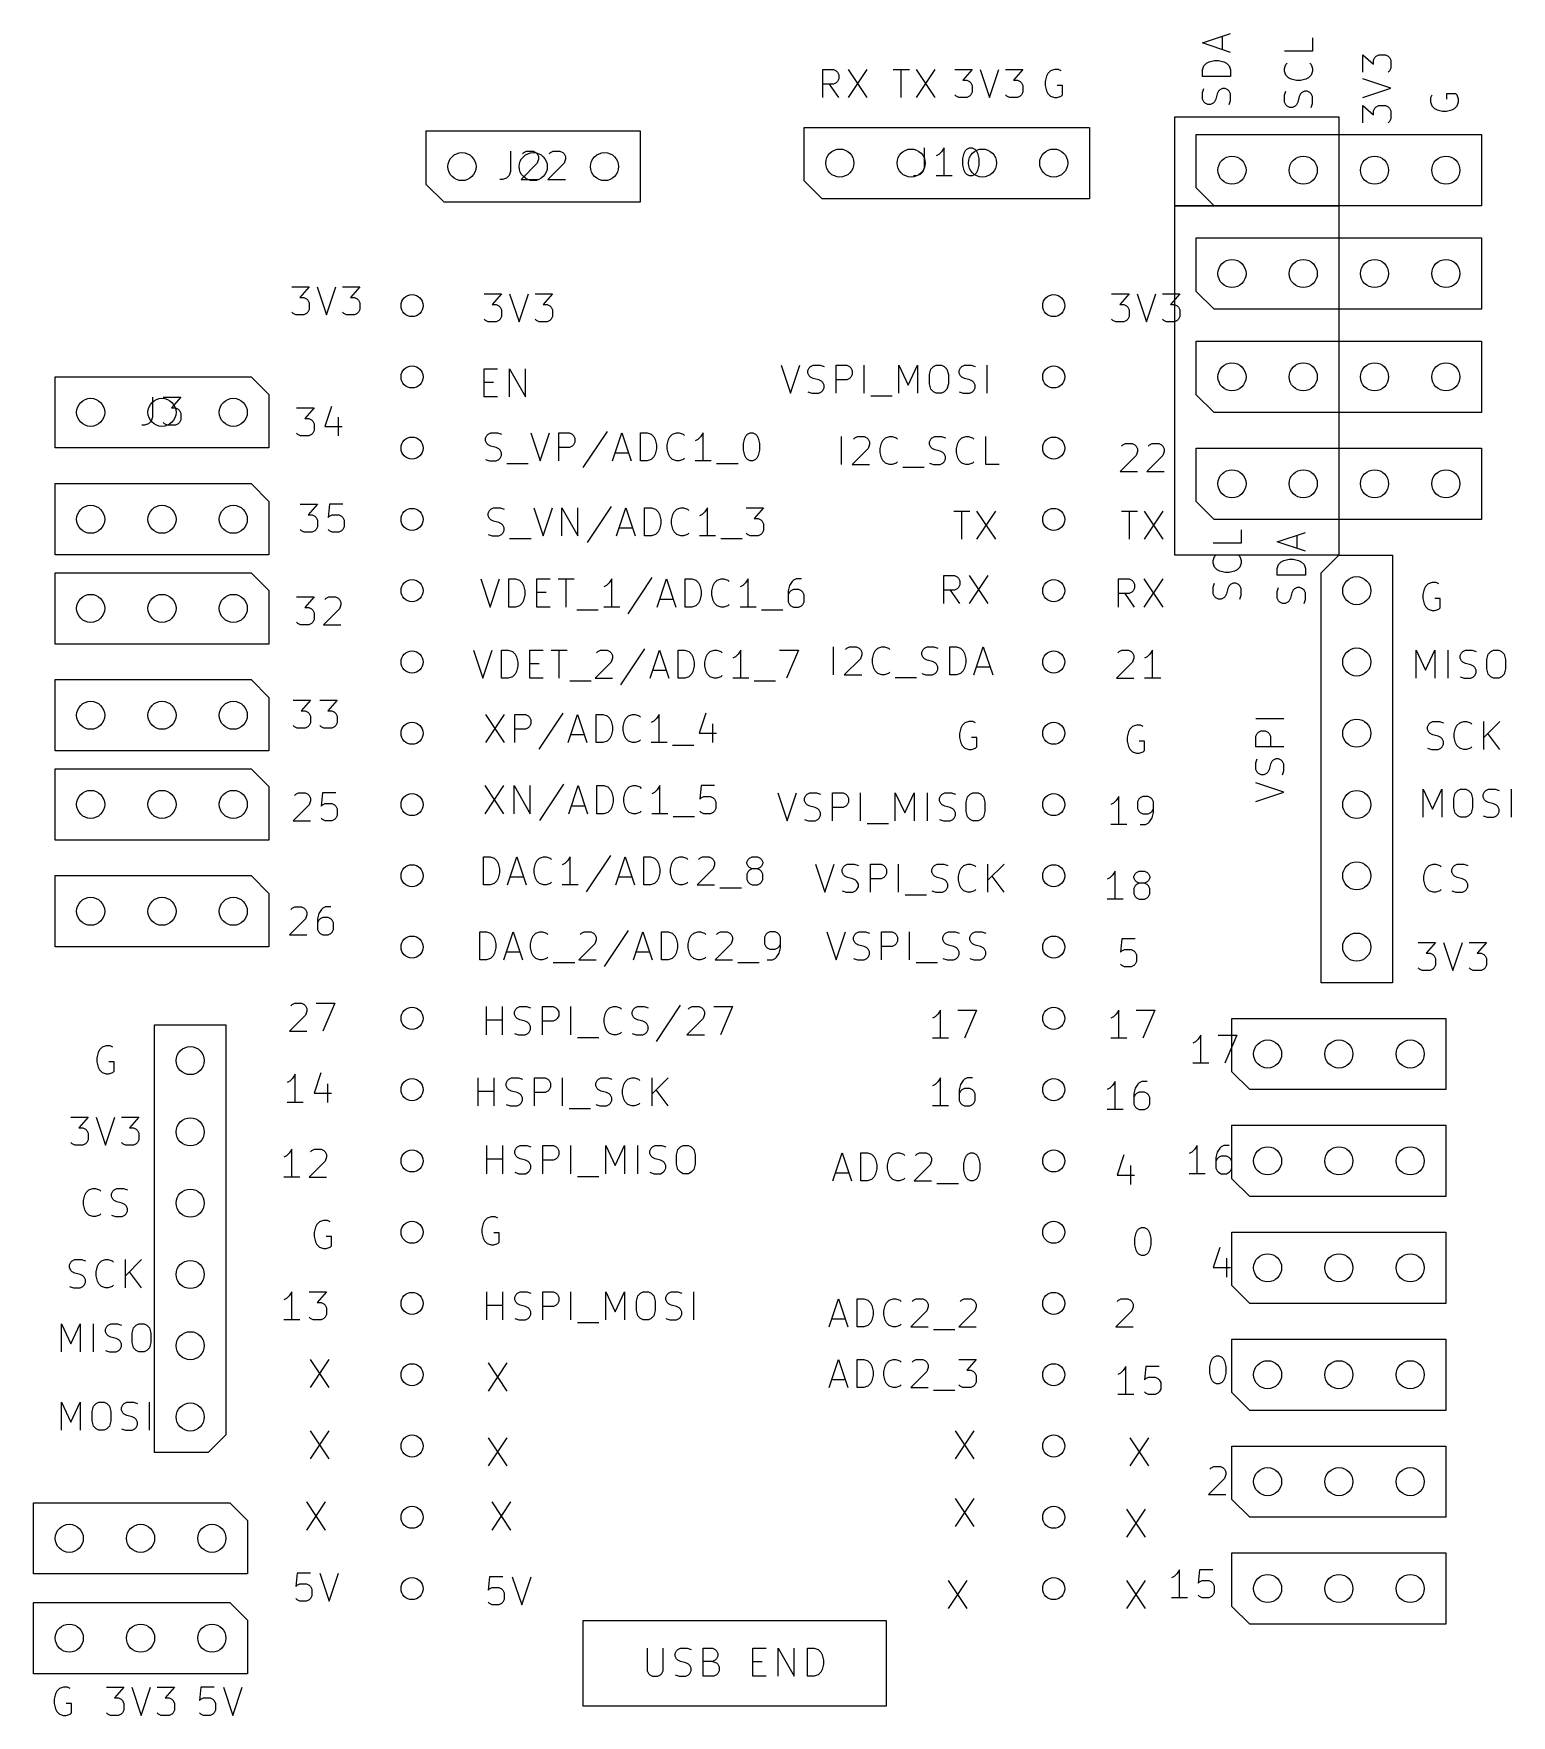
# Model space of a CAD drawing. Extents: x 1.8 to 54.4, y -60.4 to -0.5.
import ezdxf

# ---------------------------------------------------------------- set-up
doc = ezdxf.new("R2010")
doc.units = 0
doc.layers.add('BLACK', color=7, linetype='CONTINUOUS')
doc.layers.add('GRAY3', color=9, linetype='CONTINUOUS')

msp = doc.modelspace()

# ---------------------------------------------------------------- linework, layer by layer
at = {"layer": 'BLACK'}
for centre, radius in [((17.018, -5.207), 0.5), ((19.558, -5.207), 0.5), ((22.098, -5.207), 0.5), ((30.48, -5.08), 0.5), ((33.02, -5.08), 0.5), ((35.56, -5.08), 0.5), ((38.1, -5.08), 0.5), ((44.45, -5.334), 0.5), ((46.99, -5.334), 0.5), ((49.53, -5.334), 0.5), ((52.07, -5.334), 0.5), ((44.45, -9.017), 0.5), ((46.99, -9.017), 0.5), ((49.53, -9.017), 0.5), ((52.07, -9.017), 0.5), ((15.24, -10.16), 0.3937), ((38.1, -10.16), 0.3937), ((15.24, -12.7), 0.3937), ((38.1, -12.7), 0.3937), ((44.45, -12.7), 0.5), ((46.99, -12.7), 0.5), ((49.53, -12.7), 0.5), ((52.07, -12.7), 0.5), ((3.791008, -13.964651), 0.5), ((6.331008, -13.964651), 0.5), ((8.871008, -13.964651), 0.5), ((15.24, -15.24), 0.3937), ((38.1, -15.24), 0.3937), ((44.45, -16.51), 0.5), ((46.99, -16.51), 0.5), ((49.53, -16.51), 0.5), ((52.07, -16.51), 0.5), ((3.791008, -17.774651), 0.5), ((6.331008, -17.774651), 0.5), ((8.871008, -17.774651), 0.5), ((15.24, -17.78), 0.3937), ((38.1, -17.78), 0.3937), ((15.24, -20.32), 0.3937), ((38.1, -20.32), 0.3937), ((48.895, -20.32), 0.5), ((3.791008, -20.949651), 0.5), ((6.331008, -20.949651), 0.5), ((8.871008, -20.949651), 0.5), ((15.24, -22.86), 0.3937), ((38.1, -22.86), 0.3937), ((48.895, -22.86), 0.5), ((3.791008, -24.759651), 0.5), ((6.331008, -24.759651), 0.5), ((8.871008, -24.759651), 0.5), ((15.24, -25.4), 0.3937), ((38.1, -25.4), 0.3937), ((48.895, -25.4), 0.5), ((3.791008, -27.934651), 0.5), ((6.331008, -27.934651), 0.5), ((8.871008, -27.934651), 0.5), ((15.24, -27.94), 0.3937), ((38.1, -27.94), 0.3937), ((48.895, -27.94), 0.5), ((15.24, -30.48), 0.3937), ((38.1, -30.48), 0.3937), ((48.895, -30.48), 0.5), ((3.791008, -31.744651), 0.5), ((6.331008, -31.744651), 0.5), ((8.871008, -31.744651), 0.5), ((15.24, -33.02), 0.3937), ((38.1, -33.02), 0.3937), ((48.895, -33.02), 0.5), ((15.24, -35.56), 0.3937), ((38.1, -35.56), 0.3937), ((45.72, -36.83), 0.5), ((48.26, -36.83), 0.5), ((50.8, -36.83), 0.5), ((7.336982, -37.065461), 0.5), ((15.24, -38.1), 0.3937), ((38.1, -38.1), 0.3937), ((7.336982, -39.605461), 0.5), ((45.72, -40.64), 0.5), ((48.26, -40.64), 0.5), ((50.8, -40.64), 0.5), ((15.24, -40.64), 0.3937), ((38.1, -40.64), 0.3937), ((7.336982, -42.145461), 0.5), ((15.24, -43.18), 0.3937), ((38.1, -43.18), 0.3937), ((7.336982, -44.685461), 0.5), ((45.72, -44.45), 0.5), ((48.26, -44.45), 0.5), ((50.8, -44.45), 0.5), ((15.24, -45.72), 0.3937), ((38.1, -45.72), 0.3937), ((7.336982, -47.225461), 0.5), ((15.24, -48.26), 0.3937), ((38.1, -48.26), 0.3937), ((45.72, -48.26), 0.5), ((48.26, -48.26), 0.5), ((50.8, -48.26), 0.5), ((7.336982, -49.765461), 0.5), ((15.24, -50.8), 0.3937), ((38.1, -50.8), 0.3937), ((45.72, -52.07), 0.5), ((48.26, -52.07), 0.5), ((50.8, -52.07), 0.5), ((15.24, -53.34), 0.3937), ((38.1, -53.34), 0.3937), ((3.028655, -54.090011), 0.5), ((5.568655, -54.090011), 0.5), ((8.108655, -54.090011), 0.5), ((15.24, -55.88), 0.3937), ((38.1, -55.88), 0.3937), ((45.72, -55.88), 0.5), ((48.26, -55.88), 0.5), ((50.8, -55.88), 0.5), ((3.028655, -57.646011), 0.5), ((5.568655, -57.646011), 0.5), ((8.108655, -57.646011), 0.5)]:
    msp.add_circle(centre, radius, dxfattribs=at)
at = {"layer": 'GRAY3', "linetype": 'CONTINUOUS'}
for p, q in [((43.396819, -0.801809), (44.396819, -0.468476)), ((44.111104, -1.039904), (44.111104, -0.563714)), ((44.396819, -1.135142), (43.396819, -0.801809)), ((47.317819, -1.095475), (46.317819, -1.095475)), ((47.317819, -0.619285), (47.317819, -1.095475)), ((29.868905, -2.740819), (29.868905, -1.740819)), ((29.868905, -1.740819), (30.249857, -1.740819)), ((30.249857, -1.740819), (30.345095, -1.788438)), ((30.345095, -1.788438), (30.392714, -1.836057)), ((30.773667, -1.740819), (31.440333, -2.740819)), ((31.440333, -1.740819), (30.773667, -2.740819)), ((32.385095, -1.740819), (32.956523, -1.740819)), ((32.670809, -2.740819), (32.670809, -1.740819)), ((33.194619, -1.740819), (33.861285, -2.740819)), ((33.861285, -1.740819), (33.194619, -2.740819)), ((34.575905, -1.740819), (35.194952, -1.740819)), ((35.194952, -1.740819), (34.861619, -2.121771)), ((35.480667, -1.740819), (35.814, -2.740819)), ((35.814, -2.740819), (36.147333, -1.740819)), ((36.385429, -1.740819), (37.004476, -1.740819)), ((37.004476, -1.740819), (36.671143, -2.121771)), ((37.980952, -1.788438), (37.885714, -1.883676)), ((38.123809, -1.740819), (37.980952, -1.788438)), ((38.266666, -1.740819), (38.123809, -1.740819)), ((38.361904, -1.788438), (38.266666, -1.740819)), ((43.396819, -1.75419), (43.444438, -1.611333)), ((43.396819, -1.992285), (43.396819, -1.75419)), ((43.444438, -1.611333), (43.539676, -1.516095)), ((43.539676, -1.516095), (43.634914, -1.468476)), ((43.634914, -1.468476), (43.82539, -1.420857)), ((43.82539, -1.420857), (43.968247, -1.420857)), ((43.968247, -1.420857), (44.158723, -1.468476)), ((44.158723, -1.468476), (44.253961, -1.516095)), ((44.253961, -1.516095), (44.3492, -1.611333)), ((44.3492, -1.611333), (44.396819, -1.75419)), ((44.396819, -1.75419), (44.396819, -1.992285)), ((46.317819, -1.714523), (46.365438, -1.571666)), ((46.317819, -1.809761), (46.317819, -1.714523)), ((46.365438, -1.571666), (46.413057, -1.524047)), ((47.22258, -1.524047), (47.2702, -1.571666)), ((47.2702, -1.571666), (47.317819, -1.714523)), ((47.317819, -1.714523), (47.317819, -1.809761)), ((49.111819, -1.84157), (49.111819, -1.222523)), ((49.111819, -1.222523), (49.492771, -1.555856)), ((49.492771, -1.412999), (49.54039, -1.317761)), ((49.492771, -1.555856), (49.492771, -1.412999)), ((49.54039, -1.317761), (49.588009, -1.270142)), ((49.588009, -1.270142), (49.683247, -1.222523)), ((49.683247, -1.222523), (49.921342, -1.222523)), ((49.921342, -1.222523), (50.01658, -1.270142)), ((50.01658, -1.270142), (50.0642, -1.317761)), ((50.0642, -1.793951), (50.01658, -1.84157)), ((50.0642, -1.317761), (50.111819, -1.412999)), ((50.111819, -1.698713), (50.0642, -1.793951)), ((50.111819, -1.412999), (50.111819, -1.698713)), ((30.249857, -2.264628), (29.868905, -2.264628)), ((30.440333, -2.740819), (30.107, -2.264628)), ((30.345095, -2.217009), (30.249857, -2.264628)), ((30.392714, -2.16939), (30.345095, -2.217009)), ((30.392714, -1.836057), (30.440333, -1.931295)), ((30.440333, -2.074152), (30.392714, -2.16939)), ((30.440333, -1.931295), (30.440333, -2.074152)), ((34.861619, -2.121771), (35.004476, -2.121771)), ((35.004476, -2.121771), (35.099714, -2.16939)), ((35.099714, -2.16939), (35.147333, -2.217009)), ((35.147333, -2.217009), (35.194952, -2.312247)), ((35.194952, -2.312247), (35.194952, -2.550342)), ((36.671143, -2.121771), (36.814, -2.121771)), ((36.814, -2.121771), (36.909238, -2.16939)), ((36.909238, -2.16939), (36.956857, -2.217009)), ((36.956857, -2.217009), (37.004476, -2.312247)), ((37.004476, -2.312247), (37.004476, -2.550342)), ((37.838095, -1.978914), (37.790476, -2.16939)), ((37.790476, -2.16939), (37.790476, -2.312247)), ((37.790476, -2.312247), (37.838095, -2.502723)), ((37.885714, -1.883676), (37.838095, -1.978914)), ((38.409523, -2.312247), (38.219047, -2.312247)), ((38.409523, -2.64558), (38.409523, -2.312247)), ((44.396819, -1.992285), (43.396819, -1.992285)), ((46.365438, -1.952618), (46.317819, -1.809761)), ((46.460676, -2.047856), (46.365438, -1.952618)), ((46.555914, -2.095475), (46.460676, -2.047856)), ((46.74639, -2.143094), (46.555914, -2.095475)), ((46.889247, -2.143094), (46.74639, -2.143094)), ((47.079723, -2.095475), (46.889247, -2.143094)), ((47.174961, -2.047856), (47.079723, -2.095475)), ((47.2702, -1.952618), (47.174961, -2.047856)), ((47.317819, -1.809761), (47.2702, -1.952618)), ((50.111819, -2.412999), (49.111819, -2.079666)), ((34.623524, -2.6932), (34.575905, -2.64558)), ((34.718762, -2.740819), (34.623524, -2.6932)), ((35.004476, -2.740819), (34.718762, -2.740819)), ((35.099714, -2.6932), (35.004476, -2.740819)), ((35.147333, -2.64558), (35.099714, -2.6932)), ((35.194952, -2.550342), (35.147333, -2.64558)), ((36.433048, -2.6932), (36.385429, -2.64558)), ((36.528286, -2.740819), (36.433048, -2.6932)), ((36.814, -2.740819), (36.528286, -2.740819)), ((36.909238, -2.6932), (36.814, -2.740819)), ((36.956857, -2.64558), (36.909238, -2.6932)), ((37.004476, -2.550342), (36.956857, -2.64558)), ((37.838095, -2.502723), (37.885714, -2.597961)), ((37.885714, -2.597961), (37.980952, -2.6932)), ((37.980952, -2.6932), (38.123809, -2.740819)), ((38.123809, -2.740819), (38.219047, -2.740819)), ((38.219047, -2.740819), (38.361904, -2.6932)), ((38.361904, -2.6932), (38.409523, -2.64558)), ((43.396819, -2.563714), (43.444438, -2.420857)), ((43.396819, -2.801809), (43.396819, -2.563714)), ((43.444438, -2.897047), (43.396819, -2.801809)), ((43.492057, -2.944666), (43.444438, -2.897047)), ((43.587295, -2.992285), (43.492057, -2.944666)), ((43.682533, -2.992285), (43.587295, -2.992285)), ((43.777771, -2.944666), (43.682533, -2.992285)), ((43.82539, -2.897047), (43.777771, -2.944666)), ((43.873009, -2.801809), (43.82539, -2.897047)), ((43.920628, -2.611333), (43.873009, -2.801809)), ((43.968247, -2.516095), (43.920628, -2.611333)), ((44.015866, -2.468476), (43.968247, -2.516095)), ((44.111104, -2.420857), (44.015866, -2.468476)), ((44.206342, -2.420857), (44.111104, -2.420857)), ((44.30158, -2.468476), (44.206342, -2.420857)), ((44.3492, -2.516095), (44.30158, -2.468476)), ((44.396819, -2.611333), (44.3492, -2.516095)), ((44.3492, -2.992285), (44.396819, -2.849428)), ((44.396819, -2.849428), (44.396819, -2.611333)), ((46.317819, -2.666904), (46.365438, -2.524047)), ((46.317819, -2.904999), (46.317819, -2.666904)), ((46.365438, -3.000237), (46.317819, -2.904999)), ((46.794009, -2.904999), (46.74639, -3.000237)), ((46.841628, -2.714523), (46.794009, -2.904999)), ((46.889247, -2.619285), (46.841628, -2.714523)), ((46.936866, -2.571666), (46.889247, -2.619285)), ((47.032104, -2.524047), (46.936866, -2.571666)), ((47.127342, -2.524047), (47.032104, -2.524047)), ((47.22258, -2.571666), (47.127342, -2.524047)), ((47.2702, -2.619285), (47.22258, -2.571666)), ((47.317819, -2.714523), (47.2702, -2.619285)), ((47.2702, -3.095475), (47.317819, -2.952618)), ((47.317819, -2.952618), (47.317819, -2.714523)), ((49.111819, -2.746332), (50.111819, -2.412999)), ((51.572438, -2.659095), (51.524819, -2.754333)), ((51.524819, -2.754333), (51.524819, -2.89719)), ((51.524819, -2.89719), (51.572438, -3.040047)), ((52.42958, -2.611476), (52.096247, -2.611476)), ((52.096247, -2.611476), (52.096247, -2.801952)), ((52.4772, -2.659095), (52.42958, -2.611476)), ((52.524819, -2.801952), (52.4772, -2.659095)), ((52.4772, -3.040047), (52.524819, -2.89719)), ((52.524819, -2.89719), (52.524819, -2.801952)), ((42.418, -3.429), (48.26, -3.429)), ((42.418, -6.604), (42.418, -3.429)), ((46.413057, -3.047856), (46.365438, -3.000237)), ((46.508295, -3.095475), (46.413057, -3.047856)), ((46.603533, -3.095475), (46.508295, -3.095475)), ((46.698771, -3.047856), (46.603533, -3.095475)), ((46.74639, -3.000237), (46.698771, -3.047856)), ((48.26, -3.429), (48.26, -6.604)), ((49.111819, -3.651094), (49.111819, -3.032047)), ((49.111819, -3.032047), (49.492771, -3.36538)), ((49.492771, -3.222523), (49.54039, -3.127285)), ((49.492771, -3.36538), (49.492771, -3.222523)), ((49.54039, -3.127285), (49.588009, -3.079666)), ((49.588009, -3.079666), (49.683247, -3.032047)), ((49.683247, -3.032047), (49.921342, -3.032047)), ((49.921342, -3.032047), (50.01658, -3.079666)), ((50.01658, -3.079666), (50.0642, -3.127285)), ((50.0642, -3.127285), (50.111819, -3.222523)), ((50.111819, -3.508237), (50.0642, -3.603475)), ((50.111819, -3.222523), (50.111819, -3.508237)), ((51.572438, -3.040047), (51.667676, -3.135285)), ((51.667676, -3.135285), (51.762914, -3.182904)), ((51.762914, -3.182904), (51.95339, -3.230523)), ((51.95339, -3.230523), (52.096247, -3.230523)), ((52.096247, -3.230523), (52.286723, -3.182904)), ((52.286723, -3.182904), (52.381961, -3.135285)), ((52.381961, -3.135285), (52.4772, -3.040047)), ((15.748, -3.937), (23.368, -3.937)), ((15.748, -5.842), (15.748, -3.937)), ((23.368, -3.937), (23.368, -6.477)), ((29.21, -3.81), (39.37, -3.81)), ((29.21, -5.715), (29.21, -3.81)), ((39.37, -3.81), (39.37, -6.35)), ((43.18, -4.064), (53.34, -4.064)), ((43.18, -5.969), (43.18, -4.064)), ((50.0642, -3.603475), (50.01658, -3.651094)), ((53.34, -4.064), (53.34, -6.604)), ((18.748476, -4.661819), (18.748476, -5.376104)), ((19.177048, -4.757057), (19.224667, -4.709438)), ((19.224667, -4.709438), (19.319905, -4.661819)), ((19.319905, -4.661819), (19.558, -4.661819)), ((19.558, -4.661819), (19.653238, -4.709438)), ((19.653238, -4.709438), (19.700857, -4.757057)), ((19.700857, -4.757057), (19.748476, -4.852295)), ((20.129429, -4.757057), (20.177048, -4.709438)), ((20.177048, -4.709438), (20.272286, -4.661819)), ((20.272286, -4.661819), (20.510381, -4.661819)), ((20.510381, -4.661819), (20.605619, -4.709438)), ((20.605619, -4.709438), (20.653238, -4.757057)), ((20.653238, -4.757057), (20.700857, -4.852295)), ((33.480476, -4.534819), (33.480476, -5.249104)), ((34.004286, -4.772914), (33.909048, -4.820533)), ((34.099524, -4.677676), (34.004286, -4.772914)), ((34.194762, -4.534819), (34.099524, -4.677676)), ((34.194762, -5.534819), (34.194762, -4.534819)), ((34.861429, -4.915771), (34.909048, -4.725295)), ((34.909048, -4.725295), (34.956667, -4.630057)), ((34.956667, -4.630057), (35.004286, -4.582438)), ((35.004286, -4.582438), (35.099524, -4.534819)), ((35.099524, -4.534819), (35.194762, -4.534819)), ((35.194762, -4.534819), (35.29, -4.582438)), ((35.29, -4.582438), (35.337619, -4.630057)), ((35.337619, -4.630057), (35.385238, -4.725295)), ((35.385238, -4.725295), (35.432857, -4.915771)), ((18.748476, -5.376104), (18.700857, -5.518961)), ((19.700857, -5.09039), (19.129429, -5.661819)), ((19.748476, -4.947533), (19.700857, -5.09039)), ((19.748476, -4.852295), (19.748476, -4.947533)), ((20.653238, -5.09039), (20.08181, -5.661819)), ((20.700857, -4.947533), (20.653238, -5.09039)), ((20.700857, -4.852295), (20.700857, -4.947533)), ((33.432857, -5.391961), (33.337619, -5.4872)), ((33.480476, -5.249104), (33.432857, -5.391961)), ((34.861429, -5.153866), (34.861429, -4.915771)), ((34.909048, -5.344342), (34.861429, -5.153866)), ((34.956667, -5.43958), (34.909048, -5.344342)), ((35.385238, -5.344342), (35.337619, -5.43958)), ((35.432857, -5.153866), (35.385238, -5.344342)), ((35.432857, -4.915771), (35.432857, -5.153866)), ((16.383, -6.477), (15.748, -5.842)), ((18.462762, -5.661819), (18.367524, -5.661819)), ((18.605619, -5.6142), (18.462762, -5.661819)), ((18.700857, -5.518961), (18.605619, -5.6142)), ((19.129429, -5.661819), (19.748476, -5.661819)), ((20.08181, -5.661819), (20.700857, -5.661819)), ((29.845, -6.35), (29.21, -5.715)), ((33.194762, -5.534819), (33.099524, -5.534819)), ((33.337619, -5.4872), (33.194762, -5.534819)), ((34.480476, -5.534819), (33.909048, -5.534819)), ((35.004286, -5.4872), (34.956667, -5.43958)), ((35.099524, -5.534819), (35.004286, -5.4872)), ((35.194762, -5.534819), (35.099524, -5.534819)), ((35.29, -5.4872), (35.194762, -5.534819)), ((35.337619, -5.43958), (35.29, -5.4872)), ((43.815, -6.604), (43.18, -5.969)), ((23.368, -6.477), (16.383, -6.477)), ((39.37, -6.35), (29.845, -6.35)), ((42.418, -6.604), (48.26, -6.604)), ((42.418, -19.05), (42.418, -6.604)), ((48.26, -6.604), (42.418, -6.604)), ((53.34, -6.604), (43.815, -6.604)), ((48.26, -6.604), (48.26, -19.05)), ((43.18, -7.747), (53.34, -7.747)), ((43.18, -9.652), (43.18, -7.747)), ((53.34, -7.747), (53.34, -10.287)), ((10.953905, -9.487819), (11.572952, -9.487819)), ((11.572952, -9.487819), (11.239619, -9.868771)), ((11.858667, -9.487819), (12.192, -10.487819)), ((12.192, -10.487819), (12.525333, -9.487819)), ((12.763429, -9.487819), (13.382476, -9.487819)), ((13.382476, -9.487819), (13.049143, -9.868771)), ((11.239619, -9.868771), (11.382476, -9.868771)), ((11.382476, -9.868771), (11.477714, -9.91639)), ((11.477714, -9.91639), (11.525333, -9.964009)), ((11.525333, -9.964009), (11.572952, -10.059247)), ((11.572952, -10.059247), (11.572952, -10.297342)), ((13.049143, -9.868771), (13.192, -9.868771)), ((13.192, -9.868771), (13.287238, -9.91639)), ((13.287238, -9.91639), (13.334857, -9.964009)), ((13.334857, -9.964009), (13.382476, -10.059247)), ((13.382476, -10.059247), (13.382476, -10.297342)), ((17.811905, -9.741819), (18.430952, -9.741819)), ((18.430952, -9.741819), (18.097619, -10.122771)), ((18.097619, -10.122771), (18.240476, -10.122771)), ((18.240476, -10.122771), (18.335714, -10.17039)), ((18.335714, -10.17039), (18.383333, -10.218009)), ((18.716667, -9.741819), (19.05, -10.741819)), ((19.05, -10.741819), (19.383333, -9.741819)), ((19.621429, -9.741819), (20.240476, -9.741819)), ((20.240476, -9.741819), (19.907143, -10.122771)), ((19.907143, -10.122771), (20.05, -10.122771)), ((20.05, -10.122771), (20.145238, -10.17039)), ((20.145238, -10.17039), (20.192857, -10.218009)), ((40.163905, -9.741819), (40.782952, -9.741819)), ((40.782952, -9.741819), (40.449619, -10.122771)), ((40.449619, -10.122771), (40.592476, -10.122771)), ((40.592476, -10.122771), (40.687714, -10.17039)), ((40.687714, -10.17039), (40.735333, -10.218009)), ((41.068667, -9.741819), (41.402, -10.741819)), ((41.402, -10.741819), (41.735333, -9.741819)), ((41.973429, -9.741819), (42.592476, -9.741819)), ((42.592476, -9.741819), (42.259143, -10.122771)), ((42.259143, -10.122771), (42.402, -10.122771)), ((42.402, -10.122771), (42.497238, -10.17039)), ((42.497238, -10.17039), (42.544857, -10.218009)), ((43.815, -10.287), (43.18, -9.652)), ((11.001524, -10.4402), (10.953905, -10.39258)), ((11.096762, -10.487819), (11.001524, -10.4402)), ((11.382476, -10.487819), (11.096762, -10.487819)), ((11.477714, -10.4402), (11.382476, -10.487819)), ((11.525333, -10.39258), (11.477714, -10.4402)), ((11.572952, -10.297342), (11.525333, -10.39258)), ((12.811048, -10.4402), (12.763429, -10.39258)), ((12.906286, -10.487819), (12.811048, -10.4402)), ((13.192, -10.487819), (12.906286, -10.487819)), ((13.287238, -10.4402), (13.192, -10.487819)), ((13.334857, -10.39258), (13.287238, -10.4402)), ((13.382476, -10.297342), (13.334857, -10.39258)), ((17.859524, -10.6942), (17.811905, -10.64658)), ((17.954762, -10.741819), (17.859524, -10.6942)), ((18.240476, -10.741819), (17.954762, -10.741819)), ((18.335714, -10.6942), (18.240476, -10.741819)), ((18.383333, -10.64658), (18.335714, -10.6942)), ((18.383333, -10.218009), (18.430952, -10.313247)), ((18.430952, -10.551342), (18.383333, -10.64658)), ((18.430952, -10.313247), (18.430952, -10.551342)), ((19.669048, -10.6942), (19.621429, -10.64658)), ((19.764286, -10.741819), (19.669048, -10.6942)), ((20.05, -10.741819), (19.764286, -10.741819)), ((20.145238, -10.6942), (20.05, -10.741819)), ((20.192857, -10.64658), (20.145238, -10.6942)), ((20.192857, -10.218009), (20.240476, -10.313247)), ((20.240476, -10.551342), (20.192857, -10.64658)), ((20.240476, -10.313247), (20.240476, -10.551342)), ((40.211524, -10.6942), (40.163905, -10.64658)), ((40.306762, -10.741819), (40.211524, -10.6942)), ((40.592476, -10.741819), (40.306762, -10.741819)), ((40.687714, -10.6942), (40.592476, -10.741819)), ((40.735333, -10.64658), (40.687714, -10.6942)), ((40.735333, -10.218009), (40.782952, -10.313247)), ((40.782952, -10.551342), (40.735333, -10.64658)), ((40.782952, -10.313247), (40.782952, -10.551342)), ((42.021048, -10.6942), (41.973429, -10.64658)), ((42.116286, -10.741819), (42.021048, -10.6942)), ((42.402, -10.741819), (42.116286, -10.741819)), ((42.497238, -10.6942), (42.402, -10.741819)), ((42.544857, -10.64658), (42.497238, -10.6942)), ((42.544857, -10.218009), (42.592476, -10.313247)), ((42.592476, -10.551342), (42.544857, -10.64658)), ((42.592476, -10.313247), (42.592476, -10.551342)), ((53.34, -10.287), (43.815, -10.287)), ((43.18, -11.43), (53.34, -11.43)), ((43.18, -13.335), (43.18, -11.43)), ((53.34, -11.43), (53.34, -13.97)), ((17.803905, -13.408819), (17.803905, -12.408819)), ((17.803905, -12.408819), (18.280095, -12.408819)), ((18.708667, -13.408819), (18.708667, -12.408819)), ((18.708667, -12.408819), (19.280095, -13.408819)), ((19.280095, -13.408819), (19.280095, -12.408819)), ((28.392905, -12.281819), (28.726238, -13.281819)), ((28.726238, -13.281819), (29.059571, -12.281819)), ((29.345286, -12.472295), (29.392905, -12.377057)), ((29.345286, -12.567533), (29.345286, -12.472295)), ((29.392905, -12.662771), (29.345286, -12.567533)), ((29.392905, -12.377057), (29.440524, -12.329438)), ((29.440524, -12.329438), (29.535762, -12.281819)), ((29.535762, -12.281819), (29.773857, -12.281819)), ((29.773857, -12.281819), (29.916714, -12.329438)), ((30.345286, -13.281819), (30.345286, -12.281819)), ((30.345286, -12.281819), (30.726238, -12.281819)), ((30.726238, -12.281819), (30.821476, -12.329438)), ((30.821476, -12.329438), (30.869095, -12.377057)), ((30.869095, -12.377057), (30.916714, -12.472295)), ((30.916714, -12.472295), (30.916714, -12.615152)), ((31.345286, -13.281819), (31.345286, -12.281819)), ((32.583381, -13.281819), (32.583381, -12.281819)), ((32.583381, -12.281819), (32.916714, -12.996104)), ((32.916714, -12.996104), (33.250047, -12.281819)), ((33.250047, -12.281819), (33.250047, -13.281819)), ((33.678619, -12.615152), (33.726238, -12.424676)), ((33.726238, -12.424676), (33.821476, -12.329438)), ((33.821476, -12.329438), (33.916714, -12.281819)), ((33.916714, -12.281819), (34.10719, -12.281819)), ((34.10719, -12.281819), (34.202428, -12.329438)), ((34.202428, -12.329438), (34.297666, -12.424676)), ((34.297666, -12.424676), (34.345285, -12.615152)), ((34.726238, -12.472295), (34.773857, -12.377057)), ((34.726238, -12.567533), (34.726238, -12.472295)), ((34.773857, -12.662771), (34.726238, -12.567533)), ((34.773857, -12.377057), (34.821476, -12.329438)), ((34.821476, -12.329438), (34.916714, -12.281819)), ((34.916714, -12.281819), (35.154809, -12.281819)), ((35.154809, -12.281819), (35.297666, -12.329438)), ((35.726238, -13.281819), (35.726238, -12.281819)), ((2.521008, -12.694651), (9.506008, -12.694651)), ((2.521008, -15.234651), (2.521008, -12.694651)), ((9.506008, -12.694651), (10.141008, -13.329651)), ((17.803905, -12.885009), (18.137238, -12.885009)), ((29.440524, -12.71039), (29.392905, -12.662771)), ((29.535762, -12.758009), (29.440524, -12.71039)), ((29.726238, -12.805628), (29.535762, -12.758009)), ((29.821476, -12.853247), (29.726238, -12.805628)), ((29.869095, -12.900866), (29.821476, -12.853247)), ((29.916714, -12.996104), (29.869095, -12.900866)), ((29.869095, -13.18658), (29.916714, -13.091342)), ((29.916714, -13.091342), (29.916714, -12.996104)), ((30.726238, -12.805628), (30.345286, -12.805628)), ((30.821476, -12.758009), (30.726238, -12.805628)), ((30.869095, -12.71039), (30.821476, -12.758009)), ((30.916714, -12.615152), (30.869095, -12.71039)), ((33.678619, -12.948485), (33.678619, -12.615152)), ((33.726238, -13.138961), (33.678619, -12.948485)), ((33.821476, -13.2342), (33.726238, -13.138961)), ((34.297666, -13.138961), (34.202428, -13.2342)), ((34.345285, -12.948485), (34.297666, -13.138961)), ((34.345285, -12.615152), (34.345285, -12.948485)), ((34.821476, -12.71039), (34.773857, -12.662771)), ((34.916714, -12.758009), (34.821476, -12.71039)), ((35.10719, -12.805628), (34.916714, -12.758009)), ((35.202428, -12.853247), (35.10719, -12.805628)), ((35.250047, -12.900866), (35.202428, -12.853247)), ((35.297666, -12.996104), (35.250047, -12.900866)), ((35.250047, -13.18658), (35.297666, -13.091342)), ((35.297666, -13.091342), (35.297666, -12.996104)), ((5.997674, -13.41947), (5.997674, -14.133755)), ((6.378627, -13.41947), (6.997674, -13.41947)), ((6.997674, -13.41947), (6.664341, -13.800422)), ((10.141008, -13.329651), (10.141008, -15.234651)), ((12.366571, -13.7582), (12.128476, -14.472485)), ((18.280095, -13.408819), (17.803905, -13.408819)), ((29.345286, -13.2342), (29.488143, -13.281819)), ((29.488143, -13.281819), (29.726238, -13.281819)), ((29.726238, -13.281819), (29.821476, -13.2342)), ((29.821476, -13.2342), (29.869095, -13.18658)), ((31.583381, -13.377057), (32.345285, -13.377057)), ((33.916714, -13.281819), (33.821476, -13.2342)), ((34.10719, -13.281819), (33.916714, -13.281819)), ((34.202428, -13.2342), (34.10719, -13.281819)), ((34.726238, -13.2342), (34.869095, -13.281819)), ((34.869095, -13.281819), (35.10719, -13.281819)), ((35.10719, -13.281819), (35.202428, -13.2342)), ((35.202428, -13.2342), (35.250047, -13.18658)), ((43.815, -13.97), (43.18, -13.335)), ((5.854817, -14.371851), (5.71196, -14.41947)), ((5.950055, -14.276612), (5.854817, -14.371851)), ((5.997674, -14.133755), (5.950055, -14.276612)), ((6.426246, -14.371851), (6.378627, -14.324231)), ((6.521484, -14.41947), (6.426246, -14.371851)), ((6.664341, -13.800422), (6.807198, -13.800422)), ((6.807198, -13.800422), (6.902436, -13.848041)), ((6.902436, -14.371851), (6.807198, -14.41947)), ((6.902436, -13.848041), (6.950055, -13.89566)), ((6.950055, -14.324231), (6.902436, -14.371851)), ((6.950055, -13.89566), (6.997674, -13.990898)), ((6.997674, -14.228993), (6.950055, -14.324231)), ((6.997674, -13.990898), (6.997674, -14.228993)), ((11.128476, -13.805819), (11.747523, -13.805819)), ((11.747523, -13.805819), (11.41419, -14.186771)), ((11.41419, -14.186771), (11.557047, -14.186771)), ((11.557047, -14.186771), (11.652285, -14.23439)), ((11.652285, -14.23439), (11.699904, -14.282009)), ((11.699904, -14.282009), (11.747523, -14.377247)), ((11.747523, -14.377247), (11.747523, -14.615342)), ((12.604666, -14.139152), (12.604666, -14.805819)), ((53.34, -13.97), (43.815, -13.97)), ((5.71196, -14.41947), (5.616722, -14.41947)), ((6.807198, -14.41947), (6.521484, -14.41947)), ((11.176095, -14.7582), (11.128476, -14.71058)), ((11.271333, -14.805819), (11.176095, -14.7582)), ((11.557047, -14.805819), (11.271333, -14.805819)), ((11.652285, -14.7582), (11.557047, -14.805819)), ((11.699904, -14.71058), (11.652285, -14.7582)), ((11.747523, -14.615342), (11.699904, -14.71058)), ((12.128476, -14.472485), (12.747523, -14.472485)), ((17.852047, -14.885295), (17.899666, -14.790057)), ((17.852047, -14.980533), (17.852047, -14.885295)), ((17.899666, -15.075771), (17.852047, -14.980533)), ((17.899666, -14.790057), (17.947285, -14.742438)), ((17.947285, -14.742438), (18.042523, -14.694819)), ((18.042523, -14.694819), (18.280618, -14.694819)), ((18.280618, -14.694819), (18.423475, -14.742438)), ((19.471095, -14.694819), (19.804428, -15.694819)), ((19.804428, -15.694819), (20.137761, -14.694819)), ((20.471095, -15.694819), (20.471095, -14.694819)), ((20.471095, -14.694819), (20.852047, -14.694819)), ((20.852047, -14.694819), (20.947285, -14.742438)), ((20.947285, -14.742438), (20.994904, -14.790057)), ((20.994904, -14.790057), (21.042523, -14.885295)), ((21.042523, -14.885295), (21.042523, -15.028152)), ((22.18538, -14.6472), (21.328238, -15.932914)), ((22.375857, -15.694819), (22.70919, -14.694819)), ((22.70919, -14.694819), (23.042523, -15.694819)), ((23.375857, -15.694819), (23.375857, -14.694819)), ((23.375857, -14.694819), (23.613952, -14.694819)), ((23.613952, -14.694819), (23.756809, -14.742438)), ((23.756809, -14.742438), (23.852047, -14.837676)), ((23.852047, -14.837676), (23.899666, -14.932914)), ((23.899666, -14.932914), (23.947285, -15.12339)), ((24.328238, -15.12339), (24.375857, -14.932914)), ((24.375857, -14.932914), (24.423476, -14.837676)), ((24.423476, -14.837676), (24.518714, -14.742438)), ((24.518714, -14.742438), (24.661571, -14.694819)), ((24.661571, -14.694819), (24.756809, -14.694819)), ((24.756809, -14.694819), (24.899666, -14.742438)), ((24.899666, -14.742438), (24.947285, -14.790057)), ((25.423476, -14.932914), (25.328238, -14.980533)), ((25.518714, -14.837676), (25.423476, -14.932914)), ((25.613952, -14.694819), (25.518714, -14.837676)), ((25.613952, -15.694819), (25.613952, -14.694819)), ((27.042524, -15.075771), (27.090143, -14.885295)), ((27.090143, -14.885295), (27.137762, -14.790057)), ((27.137762, -14.790057), (27.185381, -14.742438)), ((27.185381, -14.742438), (27.280619, -14.694819)), ((27.280619, -14.694819), (27.375857, -14.694819)), ((27.375857, -14.694819), (27.471095, -14.742438)), ((27.471095, -14.742438), (27.518714, -14.790057)), ((27.518714, -14.790057), (27.566333, -14.885295)), ((27.566333, -14.885295), (27.613952, -15.075771)), ((30.535905, -15.821819), (30.535905, -14.821819)), ((30.964476, -14.917057), (31.012095, -14.869438)), ((31.012095, -14.869438), (31.107333, -14.821819)), ((31.107333, -14.821819), (31.345428, -14.821819)), ((31.345428, -14.821819), (31.440666, -14.869438)), ((31.440666, -14.869438), (31.488285, -14.917057)), ((31.488285, -14.917057), (31.535904, -15.012295)), ((31.964476, -15.059914), (32.012095, -14.964676)), ((32.012095, -14.964676), (32.107333, -14.869438)), ((32.107333, -14.869438), (32.25019, -14.821819)), ((32.25019, -14.821819), (32.345428, -14.821819)), ((32.345428, -14.821819), (32.488285, -14.869438)), ((32.488285, -14.869438), (32.535904, -14.917057)), ((33.678762, -15.012295), (33.726381, -14.917057)), ((33.726381, -14.917057), (33.774, -14.869438)), ((33.774, -14.869438), (33.869238, -14.821819)), ((33.869238, -14.821819), (34.107333, -14.821819)), ((34.107333, -14.821819), (34.25019, -14.869438)), ((34.678762, -15.059914), (34.726381, -14.964676)), ((34.726381, -14.964676), (34.821619, -14.869438)), ((34.821619, -14.869438), (34.964476, -14.821819)), ((34.964476, -14.821819), (35.059714, -14.821819)), ((35.059714, -14.821819), (35.202571, -14.869438)), ((35.202571, -14.869438), (35.25019, -14.917057)), ((35.678762, -15.821819), (35.678762, -14.821819)), ((10.141008, -15.234651), (2.521008, -15.234651)), ((17.947285, -15.12339), (17.899666, -15.075771)), ((18.042523, -15.171009), (17.947285, -15.12339)), ((18.232999, -15.218628), (18.042523, -15.171009)), ((18.328237, -15.266247), (18.232999, -15.218628)), ((18.375856, -15.313866), (18.328237, -15.266247)), ((18.423475, -15.409104), (18.375856, -15.313866)), ((18.375856, -15.59958), (18.423475, -15.504342)), ((18.423475, -15.504342), (18.423475, -15.409104)), ((20.852047, -15.218628), (20.471095, -15.218628)), ((20.947285, -15.171009), (20.852047, -15.218628)), ((20.994904, -15.12339), (20.947285, -15.171009)), ((21.042523, -15.028152), (20.994904, -15.12339)), ((22.471095, -15.409104), (22.947285, -15.409104)), ((23.852047, -15.551961), (23.756809, -15.6472)), ((23.899666, -15.456723), (23.852047, -15.551961)), ((23.947285, -15.266247), (23.899666, -15.456723)), ((23.947285, -15.12339), (23.947285, -15.266247)), ((24.328238, -15.266247), (24.328238, -15.12339)), ((24.375857, -15.456723), (24.328238, -15.266247)), ((24.423476, -15.551961), (24.375857, -15.456723)), ((24.518714, -15.6472), (24.423476, -15.551961)), ((27.042524, -15.313866), (27.042524, -15.075771)), ((27.090143, -15.504342), (27.042524, -15.313866)), ((27.137762, -15.59958), (27.090143, -15.504342)), ((27.566333, -15.504342), (27.518714, -15.59958)), ((27.613952, -15.313866), (27.566333, -15.504342)), ((27.613952, -15.075771), (27.613952, -15.313866)), ((31.488285, -15.25039), (30.916857, -15.821819)), ((31.535904, -15.107533), (31.488285, -15.25039)), ((31.535904, -15.012295), (31.535904, -15.107533)), ((31.916857, -15.25039), (31.964476, -15.059914)), ((31.916857, -15.393247), (31.916857, -15.25039)), ((31.964476, -15.583723), (31.916857, -15.393247)), ((33.678762, -15.107533), (33.678762, -15.012295)), ((33.726381, -15.202771), (33.678762, -15.107533)), ((33.774, -15.25039), (33.726381, -15.202771)), ((33.869238, -15.298009), (33.774, -15.25039)), ((34.059714, -15.345628), (33.869238, -15.298009)), ((34.154952, -15.393247), (34.059714, -15.345628)), ((34.202571, -15.440866), (34.154952, -15.393247)), ((34.25019, -15.536104), (34.202571, -15.440866)), ((34.25019, -15.631342), (34.25019, -15.536104)), ((34.631143, -15.25039), (34.678762, -15.059914)), ((34.631143, -15.393247), (34.631143, -15.25039)), ((34.678762, -15.583723), (34.631143, -15.393247)), ((41.036904, -15.50439), (40.465476, -16.075819)), ((40.513095, -15.171057), (40.560714, -15.123438)), ((40.560714, -15.123438), (40.655952, -15.075819)), ((40.655952, -15.075819), (40.894047, -15.075819)), ((40.894047, -15.075819), (40.989285, -15.123438)), ((40.989285, -15.123438), (41.036904, -15.171057)), ((41.036904, -15.171057), (41.084523, -15.266295)), ((41.084523, -15.361533), (41.036904, -15.50439)), ((41.084523, -15.266295), (41.084523, -15.361533)), ((41.989285, -15.50439), (41.417857, -16.075819)), ((41.465476, -15.171057), (41.513095, -15.123438)), ((41.513095, -15.123438), (41.608333, -15.075819)), ((41.608333, -15.075819), (41.846428, -15.075819)), ((41.846428, -15.075819), (41.941666, -15.123438)), ((41.941666, -15.123438), (41.989285, -15.171057)), ((41.989285, -15.171057), (42.036904, -15.266295)), ((42.036904, -15.361533), (41.989285, -15.50439)), ((42.036904, -15.266295), (42.036904, -15.361533)), ((43.18, -15.24), (53.34, -15.24)), ((43.18, -17.145), (43.18, -15.24)), ((53.34, -15.24), (53.34, -17.78)), ((17.852047, -15.6472), (17.994904, -15.694819)), ((17.994904, -15.694819), (18.232999, -15.694819)), ((18.232999, -15.694819), (18.328237, -15.6472)), ((18.328237, -15.6472), (18.375856, -15.59958)), ((18.613952, -15.790057), (19.375856, -15.790057)), ((23.613952, -15.694819), (23.375857, -15.694819)), ((23.756809, -15.6472), (23.613952, -15.694819)), ((24.661571, -15.694819), (24.518714, -15.6472)), ((24.756809, -15.694819), (24.661571, -15.694819)), ((24.899666, -15.6472), (24.756809, -15.694819)), ((24.947285, -15.59958), (24.899666, -15.6472)), ((25.899666, -15.694819), (25.328238, -15.694819)), ((26.090143, -15.790057), (26.852047, -15.790057)), ((27.185381, -15.6472), (27.137762, -15.59958)), ((27.280619, -15.694819), (27.185381, -15.6472)), ((27.375857, -15.694819), (27.280619, -15.694819)), ((27.471095, -15.6472), (27.375857, -15.694819)), ((27.518714, -15.59958), (27.471095, -15.6472)), ((30.916857, -15.821819), (31.535904, -15.821819)), ((32.012095, -15.678961), (31.964476, -15.583723)), ((32.107333, -15.7742), (32.012095, -15.678961)), ((32.25019, -15.821819), (32.107333, -15.7742)), ((32.345428, -15.821819), (32.25019, -15.821819)), ((32.488285, -15.7742), (32.345428, -15.821819)), ((32.535904, -15.72658), (32.488285, -15.7742)), ((32.726381, -15.917057), (33.488285, -15.917057)), ((33.678762, -15.7742), (33.821619, -15.821819)), ((33.821619, -15.821819), (34.059714, -15.821819)), ((34.059714, -15.821819), (34.154952, -15.7742)), ((34.154952, -15.7742), (34.202571, -15.72658)), ((34.202571, -15.72658), (34.25019, -15.631342)), ((34.726381, -15.678961), (34.678762, -15.583723)), ((34.821619, -15.7742), (34.726381, -15.678961)), ((34.964476, -15.821819), (34.821619, -15.7742)), ((35.059714, -15.821819), (34.964476, -15.821819)), ((35.202571, -15.7742), (35.059714, -15.821819)), ((35.25019, -15.72658), (35.202571, -15.7742)), ((36.154952, -15.821819), (35.678762, -15.821819)), ((40.465476, -16.075819), (41.084523, -16.075819)), ((41.417857, -16.075819), (42.036904, -16.075819)), ((2.521008, -16.504651), (9.506008, -16.504651)), ((2.521008, -19.044651), (2.521008, -16.504651)), ((9.506008, -16.504651), (10.141008, -17.139651)), ((10.141008, -17.139651), (10.141008, -19.044651)), ((11.255476, -17.234819), (11.874523, -17.234819)), ((11.874523, -17.234819), (11.54119, -17.615771)), ((12.303095, -17.234819), (12.255476, -17.711009)), ((12.779285, -17.234819), (12.303095, -17.234819)), ((18.050476, -17.409438), (18.145714, -17.361819)), ((18.145714, -17.361819), (18.383809, -17.361819)), ((18.383809, -17.361819), (18.526666, -17.409438)), ((19.574286, -17.361819), (19.907619, -18.361819)), ((19.907619, -18.361819), (20.240952, -17.361819)), ((20.574286, -18.361819), (20.574286, -17.361819)), ((20.574286, -17.361819), (21.145714, -18.361819)), ((21.145714, -18.361819), (21.145714, -17.361819)), ((22.33619, -17.3142), (21.479048, -18.599914)), ((22.526667, -18.361819), (22.86, -17.361819)), ((22.86, -17.361819), (23.193333, -18.361819)), ((23.526667, -18.361819), (23.526667, -17.361819)), ((23.526667, -17.361819), (23.764762, -17.361819)), ((23.764762, -17.361819), (23.907619, -17.409438)), ((24.669524, -17.409438), (24.812381, -17.361819)), ((24.812381, -17.361819), (24.907619, -17.361819)), ((24.907619, -17.361819), (25.050476, -17.409438)), ((25.764762, -17.361819), (25.669524, -17.504676)), ((25.764762, -18.361819), (25.764762, -17.361819)), ((27.145715, -17.361819), (27.764762, -17.361819)), ((27.764762, -17.361819), (27.431429, -17.742771)), ((43.815, -17.78), (43.18, -17.145)), ((11.54119, -17.615771), (11.684047, -17.615771)), ((11.684047, -17.615771), (11.779285, -17.66339)), ((11.779285, -17.66339), (11.826904, -17.711009)), ((11.826904, -17.711009), (11.874523, -17.806247)), ((11.874523, -17.806247), (11.874523, -18.044342)), ((12.255476, -17.711009), (12.303095, -17.66339)), ((12.303095, -17.66339), (12.398333, -17.615771)), ((12.398333, -17.615771), (12.636428, -17.615771)), ((12.636428, -17.615771), (12.731666, -17.66339)), ((12.731666, -17.66339), (12.779285, -17.711009)), ((12.779285, -17.711009), (12.826904, -17.806247)), ((12.826904, -17.806247), (12.826904, -18.044342)), ((17.955238, -17.552295), (18.002857, -17.457057)), ((17.955238, -17.647533), (17.955238, -17.552295)), ((18.002857, -17.742771), (17.955238, -17.647533)), ((18.002857, -17.457057), (18.050476, -17.409438)), ((18.050476, -17.79039), (18.002857, -17.742771)), ((18.145714, -17.838009), (18.050476, -17.79039)), ((18.33619, -17.885628), (18.145714, -17.838009)), ((18.431428, -17.933247), (18.33619, -17.885628)), ((18.479047, -17.980866), (18.431428, -17.933247)), ((23.907619, -17.409438), (24.002857, -17.504676)), ((24.002857, -17.504676), (24.050476, -17.599914)), ((24.050476, -17.599914), (24.098095, -17.79039)), ((24.098095, -17.933247), (24.050476, -18.123723)), ((24.098095, -17.79039), (24.098095, -17.933247)), ((24.479048, -17.79039), (24.526667, -17.599914)), ((24.479048, -17.933247), (24.479048, -17.79039)), ((24.526667, -18.123723), (24.479048, -17.933247)), ((24.526667, -17.599914), (24.574286, -17.504676)), ((24.574286, -17.504676), (24.669524, -17.409438)), ((25.050476, -17.409438), (25.098095, -17.457057)), ((25.574286, -17.599914), (25.479048, -17.647533)), ((25.669524, -17.504676), (25.574286, -17.599914)), ((27.431429, -17.742771), (27.574286, -17.742771)), ((27.574286, -17.742771), (27.669524, -17.79039)), ((27.669524, -17.79039), (27.717143, -17.838009)), ((27.717143, -17.838009), (27.764762, -17.933247)), ((27.764762, -17.933247), (27.764762, -18.171342)), ((34.544095, -17.488819), (35.115523, -17.488819)), ((34.829809, -18.488819), (34.829809, -17.488819)), ((35.353619, -17.488819), (36.020285, -18.488819)), ((36.020285, -17.488819), (35.353619, -18.488819)), ((40.513095, -17.488819), (41.084523, -17.488819)), ((40.798809, -18.488819), (40.798809, -17.488819)), ((41.322619, -17.488819), (41.989285, -18.488819)), ((41.989285, -17.488819), (41.322619, -18.488819)), ((53.34, -17.78), (43.815, -17.78)), ((11.303095, -18.1872), (11.255476, -18.13958)), ((11.398333, -18.234819), (11.303095, -18.1872)), ((11.684047, -18.234819), (11.398333, -18.234819)), ((11.779285, -18.1872), (11.684047, -18.234819)), ((11.826904, -18.13958), (11.779285, -18.1872)), ((11.874523, -18.044342), (11.826904, -18.13958)), ((12.303095, -18.1872), (12.255476, -18.13958)), ((12.398333, -18.234819), (12.303095, -18.1872)), ((12.636428, -18.234819), (12.398333, -18.234819)), ((12.731666, -18.1872), (12.636428, -18.234819)), ((12.779285, -18.13958), (12.731666, -18.1872)), ((12.826904, -18.044342), (12.779285, -18.13958)), ((17.955238, -18.3142), (18.098095, -18.361819)), ((18.098095, -18.361819), (18.33619, -18.361819)), ((18.33619, -18.361819), (18.431428, -18.3142)), ((18.431428, -18.3142), (18.479047, -18.26658)), ((18.526666, -18.076104), (18.479047, -17.980866)), ((18.479047, -18.26658), (18.526666, -18.171342)), ((18.526666, -18.171342), (18.526666, -18.076104)), ((18.717143, -18.457057), (19.479047, -18.457057)), ((22.621905, -18.076104), (23.098095, -18.076104)), ((23.764762, -18.361819), (23.526667, -18.361819)), ((23.907619, -18.3142), (23.764762, -18.361819)), ((24.002857, -18.218961), (23.907619, -18.3142)), ((24.050476, -18.123723), (24.002857, -18.218961)), ((24.574286, -18.218961), (24.526667, -18.123723)), ((24.669524, -18.3142), (24.574286, -18.218961)), ((24.812381, -18.361819), (24.669524, -18.3142)), ((24.907619, -18.361819), (24.812381, -18.361819)), ((25.050476, -18.3142), (24.907619, -18.361819)), ((25.098095, -18.26658), (25.050476, -18.3142)), ((26.050476, -18.361819), (25.479048, -18.361819)), ((26.240953, -18.457057), (27.002857, -18.457057)), ((27.193334, -18.3142), (27.145715, -18.26658)), ((27.288572, -18.361819), (27.193334, -18.3142)), ((27.574286, -18.361819), (27.288572, -18.361819)), ((27.669524, -18.3142), (27.574286, -18.361819)), ((27.717143, -18.26658), (27.669524, -18.3142)), ((27.764762, -18.171342), (27.717143, -18.26658)), ((44.777819, -18.145285), (44.777819, -18.621475)), ((46.063819, -18.581809), (47.063819, -18.248476)), ((46.778104, -18.819904), (46.778104, -18.343714)), ((10.141008, -19.044651), (2.521008, -19.044651)), ((48.26, -19.05), (42.418, -19.05)), ((44.777819, -18.621475), (43.777819, -18.621475)), ((43.777819, -19.240523), (43.825438, -19.097666)), ((43.825438, -19.097666), (43.873057, -19.050047)), ((44.68258, -19.050047), (44.7302, -19.097666)), ((44.7302, -19.097666), (44.777819, -19.240523)), ((47.063819, -18.915142), (46.063819, -18.581809)), ((47.625, -19.685), (48.26, -19.05)), ((48.26, -19.05), (50.165, -19.05)), ((50.165, -19.05), (50.165, -34.29)), ((2.521008, -19.679651), (9.506008, -19.679651)), ((2.521008, -22.219651), (2.521008, -19.679651)), ((9.506008, -19.679651), (10.141008, -20.314651)), ((34.186905, -20.774819), (34.186905, -19.774819)), ((34.186905, -19.774819), (34.567857, -19.774819)), ((34.567857, -19.774819), (34.663095, -19.822438)), ((35.091667, -19.774819), (35.758333, -20.774819)), ((35.758333, -19.774819), (35.091667, -20.774819)), ((43.777819, -19.335761), (43.777819, -19.240523)), ((43.825438, -19.478618), (43.777819, -19.335761)), ((43.920676, -19.573856), (43.825438, -19.478618)), ((44.015914, -19.621475), (43.920676, -19.573856)), ((44.20639, -19.669094), (44.015914, -19.621475)), ((44.349247, -19.669094), (44.20639, -19.669094)), ((44.539723, -19.621475), (44.349247, -19.669094)), ((44.634961, -19.573856), (44.539723, -19.621475)), ((44.7302, -19.478618), (44.634961, -19.573856)), ((44.777819, -19.335761), (44.7302, -19.478618)), ((44.777819, -19.240523), (44.777819, -19.335761)), ((46.063819, -19.53419), (46.111438, -19.391333)), ((46.063819, -19.772285), (46.063819, -19.53419)), ((47.063819, -19.772285), (46.063819, -19.772285)), ((46.111438, -19.391333), (46.206676, -19.296095)), ((46.206676, -19.296095), (46.301914, -19.248476)), ((46.301914, -19.248476), (46.49239, -19.200857)), ((46.49239, -19.200857), (46.635247, -19.200857)), ((46.635247, -19.200857), (46.825723, -19.248476)), ((46.825723, -19.248476), (46.920961, -19.296095)), ((46.920961, -19.296095), (47.0162, -19.391333)), ((47.0162, -19.391333), (47.063819, -19.53419)), ((47.063819, -19.53419), (47.063819, -19.772285)), ((47.625, -34.29), (47.625, -19.685)), ((10.141008, -20.314651), (10.141008, -22.219651)), ((17.685476, -19.901819), (18.018809, -20.901819)), ((18.018809, -20.901819), (18.352142, -19.901819)), ((18.685476, -20.901819), (18.685476, -19.901819)), ((18.685476, -19.901819), (18.923571, -19.901819)), ((18.923571, -19.901819), (19.066428, -19.949438)), ((19.066428, -19.949438), (19.161666, -20.044676)), ((19.161666, -20.044676), (19.209285, -20.139914)), ((19.209285, -20.139914), (19.256904, -20.33039)), ((19.256904, -20.33039), (19.256904, -20.473247)), ((19.685476, -20.901819), (19.685476, -19.901819)), ((19.685476, -19.901819), (20.161666, -19.901819)), ((20.447381, -19.901819), (21.018809, -19.901819)), ((20.733095, -20.901819), (20.733095, -19.901819)), ((22.161667, -20.139914), (22.066429, -20.187533)), ((22.256905, -20.044676), (22.161667, -20.139914)), ((22.352143, -19.901819), (22.256905, -20.044676)), ((22.352143, -20.901819), (22.352143, -19.901819)), ((23.780714, -19.8542), (22.923572, -21.139914)), ((23.971191, -20.901819), (24.304524, -19.901819)), ((24.304524, -19.901819), (24.637857, -20.901819)), ((24.971191, -20.901819), (24.971191, -19.901819)), ((24.971191, -19.901819), (25.209286, -19.901819)), ((25.209286, -19.901819), (25.352143, -19.949438)), ((25.352143, -19.949438), (25.447381, -20.044676)), ((25.447381, -20.044676), (25.495, -20.139914)), ((25.495, -20.139914), (25.542619, -20.33039)), ((25.542619, -20.33039), (25.542619, -20.473247)), ((25.923572, -20.33039), (25.971191, -20.139914)), ((25.923572, -20.473247), (25.923572, -20.33039)), ((25.971191, -20.139914), (26.01881, -20.044676)), ((26.01881, -20.044676), (26.114048, -19.949438)), ((26.114048, -19.949438), (26.256905, -19.901819)), ((26.256905, -19.901819), (26.352143, -19.901819)), ((26.352143, -19.901819), (26.495, -19.949438)), ((26.495, -19.949438), (26.542619, -19.997057)), ((27.01881, -20.139914), (26.923572, -20.187533)), ((27.114048, -20.044676), (27.01881, -20.139914)), ((27.209286, -19.901819), (27.114048, -20.044676)), ((27.209286, -20.901819), (27.209286, -19.901819)), ((28.685477, -20.139914), (28.637858, -20.33039)), ((28.637858, -20.33039), (28.637858, -20.711342)), ((28.780715, -19.997057), (28.685477, -20.139914)), ((28.733096, -20.33039), (28.685477, -20.378009)), ((28.828334, -20.282771), (28.733096, -20.33039)), ((28.828334, -19.949438), (28.780715, -19.997057)), ((28.923572, -19.901819), (28.828334, -19.949438)), ((29.01881, -20.282771), (28.828334, -20.282771)), ((29.114048, -19.901819), (28.923572, -19.901819)), ((29.114048, -20.33039), (29.01881, -20.282771)), ((29.161667, -20.378009), (29.114048, -20.33039)), ((34.567857, -20.298628), (34.186905, -20.298628)), ((34.758333, -20.774819), (34.425, -20.298628)), ((34.663095, -20.251009), (34.567857, -20.298628)), ((34.663095, -19.822438), (34.710714, -19.870057)), ((34.710714, -20.20339), (34.663095, -20.251009)), ((34.710714, -19.870057), (34.758333, -19.965295)), ((34.758333, -20.108152), (34.710714, -20.20339)), ((34.758333, -19.965295), (34.758333, -20.108152)), ((40.409905, -20.901819), (40.409905, -19.901819)), ((40.409905, -19.901819), (40.790857, -19.901819)), ((40.790857, -19.901819), (40.886095, -19.949438)), ((40.886095, -19.949438), (40.933714, -19.997057)), ((40.933714, -20.33039), (40.886095, -20.378009)), ((40.933714, -19.997057), (40.981333, -20.092295)), ((40.981333, -20.235152), (40.933714, -20.33039)), ((40.981333, -20.092295), (40.981333, -20.235152)), ((41.314667, -19.901819), (41.981333, -20.901819)), ((41.981333, -19.901819), (41.314667, -20.901819)), ((43.777819, -20.192904), (43.825438, -20.050047)), ((43.777819, -20.430999), (43.777819, -20.192904)), ((44.301628, -20.240523), (44.254009, -20.430999)), ((44.349247, -20.145285), (44.301628, -20.240523)), ((44.396866, -20.097666), (44.349247, -20.145285)), ((44.492104, -20.050047), (44.396866, -20.097666)), ((44.587342, -20.050047), (44.492104, -20.050047)), ((44.68258, -20.097666), (44.587342, -20.050047)), ((44.7302, -20.145285), (44.68258, -20.097666)), ((44.777819, -20.240523), (44.7302, -20.145285)), ((44.777819, -20.478618), (44.777819, -20.240523)), ((46.063819, -20.343714), (46.111438, -20.200857)), ((46.063819, -20.581809), (46.063819, -20.343714)), ((46.635247, -20.296095), (46.587628, -20.391333)), ((46.682866, -20.248476), (46.635247, -20.296095)), ((46.778104, -20.200857), (46.682866, -20.248476)), ((46.873342, -20.200857), (46.778104, -20.200857)), ((46.96858, -20.248476), (46.873342, -20.200857)), ((47.0162, -20.296095), (46.96858, -20.248476)), ((47.063819, -20.391333), (47.0162, -20.296095)), ((51.300095, -20.266914), (51.252476, -20.45739)), ((51.347714, -20.171676), (51.300095, -20.266914)), ((51.442952, -20.076438), (51.347714, -20.171676)), ((51.585809, -20.028819), (51.442952, -20.076438)), ((51.728666, -20.028819), (51.585809, -20.028819)), ((51.823904, -20.076438), (51.728666, -20.028819)), ((11.128476, -20.536819), (11.747523, -20.536819)), ((11.747523, -20.536819), (11.41419, -20.917771)), ((11.41419, -20.917771), (11.557047, -20.917771)), ((11.557047, -20.917771), (11.652285, -20.96539)), ((11.652285, -20.96539), (11.699904, -21.013009)), ((12.652285, -20.96539), (12.080857, -21.536819)), ((12.128476, -20.632057), (12.176095, -20.584438)), ((12.176095, -20.584438), (12.271333, -20.536819)), ((12.271333, -20.536819), (12.509428, -20.536819)), ((12.509428, -20.536819), (12.604666, -20.584438)), ((12.604666, -20.584438), (12.652285, -20.632057)), ((12.652285, -20.632057), (12.699904, -20.727295)), ((12.699904, -20.822533), (12.652285, -20.96539)), ((12.699904, -20.727295), (12.699904, -20.822533)), ((18.923571, -20.901819), (18.685476, -20.901819)), ((19.066428, -20.8542), (18.923571, -20.901819)), ((19.161666, -20.758961), (19.066428, -20.8542)), ((19.209285, -20.663723), (19.161666, -20.758961)), ((19.256904, -20.473247), (19.209285, -20.663723)), ((19.685476, -20.378009), (20.018809, -20.378009)), ((20.161666, -20.901819), (19.685476, -20.901819)), ((22.637857, -20.901819), (22.066429, -20.901819)), ((24.066429, -20.616104), (24.542619, -20.616104)), ((25.209286, -20.901819), (24.971191, -20.901819)), ((25.352143, -20.8542), (25.209286, -20.901819)), ((25.447381, -20.758961), (25.352143, -20.8542)), ((25.495, -20.663723), (25.447381, -20.758961)), ((25.542619, -20.473247), (25.495, -20.663723)), ((25.971191, -20.663723), (25.923572, -20.473247)), ((26.01881, -20.758961), (25.971191, -20.663723)), ((26.114048, -20.8542), (26.01881, -20.758961)), ((26.256905, -20.901819), (26.114048, -20.8542)), ((26.352143, -20.901819), (26.256905, -20.901819)), ((26.495, -20.8542), (26.352143, -20.901819)), ((26.542619, -20.80658), (26.495, -20.8542)), ((27.495, -20.901819), (26.923572, -20.901819)), ((28.685477, -20.378009), (28.637858, -20.473247)), ((28.637858, -20.711342), (28.685477, -20.80658)), ((28.685477, -20.80658), (28.733096, -20.8542)), ((28.733096, -20.8542), (28.828334, -20.901819)), ((28.828334, -20.901819), (29.01881, -20.901819)), ((29.01881, -20.901819), (29.114048, -20.8542)), ((29.114048, -20.8542), (29.161667, -20.80658)), ((29.209286, -20.473247), (29.161667, -20.378009)), ((29.161667, -20.80658), (29.209286, -20.711342)), ((29.209286, -20.711342), (29.209286, -20.473247)), ((40.790857, -20.425628), (40.409905, -20.425628)), ((40.981333, -20.901819), (40.648, -20.425628)), ((40.886095, -20.378009), (40.790857, -20.425628)), ((43.825438, -20.526237), (43.777819, -20.430999)), ((43.873057, -20.573856), (43.825438, -20.526237)), ((43.968295, -20.621475), (43.873057, -20.573856)), ((44.063533, -20.621475), (43.968295, -20.621475)), ((44.158771, -20.573856), (44.063533, -20.621475)), ((44.20639, -20.526237), (44.158771, -20.573856)), ((44.254009, -20.430999), (44.20639, -20.526237)), ((44.7302, -20.621475), (44.777819, -20.478618)), ((46.111438, -20.677047), (46.063819, -20.581809)), ((46.159057, -20.724666), (46.111438, -20.677047)), ((46.254295, -20.772285), (46.159057, -20.724666)), ((46.349533, -20.772285), (46.254295, -20.772285)), ((46.444771, -20.724666), (46.349533, -20.772285)), ((46.49239, -20.677047), (46.444771, -20.724666)), ((46.540009, -20.581809), (46.49239, -20.677047)), ((46.587628, -20.391333), (46.540009, -20.581809)), ((47.0162, -20.772285), (47.063819, -20.629428)), ((47.063819, -20.629428), (47.063819, -20.391333)), ((51.252476, -20.45739), (51.252476, -20.600247)), ((51.252476, -20.600247), (51.300095, -20.790723)), ((51.300095, -20.790723), (51.347714, -20.885961)), ((51.347714, -20.885961), (51.442952, -20.9812)), ((51.871523, -20.600247), (51.681047, -20.600247)), ((51.823904, -20.9812), (51.871523, -20.93358)), ((51.871523, -20.93358), (51.871523, -20.600247)), ((11.176095, -21.4892), (11.128476, -21.44158)), ((11.271333, -21.536819), (11.176095, -21.4892)), ((11.557047, -21.536819), (11.271333, -21.536819)), ((11.652285, -21.4892), (11.557047, -21.536819)), ((11.699904, -21.44158), (11.652285, -21.4892)), ((11.699904, -21.013009), (11.747523, -21.108247)), ((11.747523, -21.346342), (11.699904, -21.44158)), ((11.747523, -21.108247), (11.747523, -21.346342)), ((12.080857, -21.536819), (12.699904, -21.536819)), ((21.114048, -20.997057), (21.875952, -20.997057)), ((27.685477, -20.997057), (28.447381, -20.997057)), ((51.442952, -20.9812), (51.585809, -21.028819)), ((51.585809, -21.028819), (51.681047, -21.028819)), ((51.681047, -21.028819), (51.823904, -20.9812)), ((10.141008, -22.219651), (2.521008, -22.219651)), ((17.431476, -22.441819), (17.764809, -23.441819)), ((17.764809, -23.441819), (18.098142, -22.441819)), ((18.431476, -23.441819), (18.431476, -22.441819)), ((18.431476, -22.441819), (18.669571, -22.441819)), ((18.669571, -22.441819), (18.812428, -22.489438)), ((18.812428, -22.489438), (18.907666, -22.584676)), ((18.907666, -22.584676), (18.955285, -22.679914)), ((18.955285, -22.679914), (19.002904, -22.87039)), ((19.431476, -23.441819), (19.431476, -22.441819)), ((19.431476, -22.441819), (19.907666, -22.441819)), ((20.193381, -22.441819), (20.764809, -22.441819)), ((20.479095, -23.441819), (20.479095, -22.441819)), ((21.812429, -22.537057), (21.860048, -22.489438)), ((21.860048, -22.489438), (21.955286, -22.441819)), ((21.955286, -22.441819), (22.193381, -22.441819)), ((22.193381, -22.441819), (22.288619, -22.489438)), ((22.288619, -22.489438), (22.336238, -22.537057)), ((22.336238, -22.537057), (22.383857, -22.632295)), ((22.383857, -22.727533), (22.336238, -22.87039)), ((22.383857, -22.632295), (22.383857, -22.727533)), ((23.526714, -22.3942), (22.669572, -23.679914)), ((23.717191, -23.441819), (24.050524, -22.441819)), ((24.050524, -22.441819), (24.383857, -23.441819)), ((24.717191, -23.441819), (24.717191, -22.441819)), ((24.717191, -22.441819), (24.955286, -22.441819)), ((24.955286, -22.441819), (25.098143, -22.489438)), ((25.098143, -22.489438), (25.193381, -22.584676)), ((25.193381, -22.584676), (25.241, -22.679914)), ((25.241, -22.679914), (25.288619, -22.87039)), ((25.669572, -22.87039), (25.717191, -22.679914)), ((25.717191, -22.679914), (25.76481, -22.584676)), ((25.76481, -22.584676), (25.860048, -22.489438)), ((25.860048, -22.489438), (26.002905, -22.441819)), ((26.002905, -22.441819), (26.098143, -22.441819)), ((26.098143, -22.441819), (26.241, -22.489438)), ((26.241, -22.489438), (26.288619, -22.537057)), ((26.76481, -22.679914), (26.669572, -22.727533)), ((26.860048, -22.584676), (26.76481, -22.679914)), ((26.955286, -22.441819), (26.860048, -22.584676)), ((26.955286, -23.441819), (26.955286, -22.441819)), ((28.336239, -22.441819), (29.002905, -22.441819)), ((29.002905, -22.441819), (28.574334, -23.441819)), ((30.258095, -23.314819), (30.258095, -22.314819)), ((31.210475, -22.74339), (30.639047, -23.314819)), ((30.686666, -22.410057), (30.734285, -22.362438)), ((30.734285, -22.362438), (30.829523, -22.314819)), ((30.829523, -22.314819), (31.067618, -22.314819)), ((31.067618, -22.314819), (31.162856, -22.362438)), ((31.162856, -22.362438), (31.210475, -22.410057)), ((31.210475, -22.410057), (31.258094, -22.505295)), ((31.258094, -22.600533), (31.210475, -22.74339)), ((31.258094, -22.505295), (31.258094, -22.600533)), ((31.639047, -22.74339), (31.686666, -22.552914)), ((31.639047, -22.886247), (31.639047, -22.74339)), ((31.686666, -22.552914), (31.734285, -22.457676)), ((31.734285, -22.457676), (31.829523, -22.362438)), ((31.829523, -22.362438), (31.97238, -22.314819)), ((31.97238, -22.314819), (32.067618, -22.314819)), ((32.067618, -22.314819), (32.210475, -22.362438)), ((32.210475, -22.362438), (32.258094, -22.410057)), ((33.400952, -22.505295), (33.448571, -22.410057)), ((33.400952, -22.600533), (33.400952, -22.505295)), ((33.448571, -22.695771), (33.400952, -22.600533)), ((33.448571, -22.410057), (33.49619, -22.362438)), ((33.49619, -22.74339), (33.448571, -22.695771)), ((33.49619, -22.362438), (33.591428, -22.314819)), ((33.591428, -22.791009), (33.49619, -22.74339)), ((33.591428, -22.314819), (33.829523, -22.314819)), ((33.829523, -22.314819), (33.97238, -22.362438)), ((34.400952, -23.314819), (34.400952, -22.314819)), ((34.400952, -22.314819), (34.639047, -22.314819)), ((34.639047, -22.314819), (34.781904, -22.362438)), ((34.781904, -22.362438), (34.877142, -22.457676)), ((34.877142, -22.457676), (34.924761, -22.552914)), ((34.924761, -22.552914), (34.97238, -22.74339)), ((34.97238, -22.74339), (34.97238, -22.886247)), ((35.258095, -23.314819), (35.591428, -22.314819)), ((35.591428, -22.314819), (35.924761, -23.314819)), ((40.386095, -22.537057), (40.433714, -22.489438)), ((40.433714, -22.489438), (40.528952, -22.441819)), ((40.528952, -22.441819), (40.767047, -22.441819)), ((40.767047, -22.441819), (40.862285, -22.489438)), ((40.862285, -22.489438), (40.909904, -22.537057)), ((40.909904, -22.537057), (40.957523, -22.632295)), ((40.957523, -22.727533), (40.909904, -22.87039)), ((40.957523, -22.632295), (40.957523, -22.727533)), ((41.433714, -22.679914), (41.338476, -22.727533)), ((41.528952, -22.584676), (41.433714, -22.679914)), ((41.62419, -22.441819), (41.528952, -22.584676)), ((41.62419, -23.441819), (41.62419, -22.441819)), ((51.006572, -23.441819), (51.006572, -22.441819)), ((51.006572, -22.441819), (51.339905, -23.156104)), ((51.339905, -23.156104), (51.673238, -22.441819)), ((51.673238, -22.441819), (51.673238, -23.441819)), ((52.149429, -23.441819), (52.149429, -22.441819)), ((52.578, -22.632295), (52.625619, -22.537057)), ((52.578, -22.727533), (52.578, -22.632295)), ((52.625619, -22.822771), (52.578, -22.727533)), ((52.625619, -22.537057), (52.673238, -22.489438)), ((52.673238, -22.489438), (52.768476, -22.441819)), ((52.768476, -22.441819), (53.006571, -22.441819)), ((53.006571, -22.441819), (53.149428, -22.489438)), ((53.530381, -22.775152), (53.578, -22.584676)), ((53.578, -22.584676), (53.673238, -22.489438)), ((53.673238, -22.489438), (53.768476, -22.441819)), ((53.768476, -22.441819), (53.958952, -22.441819)), ((53.958952, -22.441819), (54.05419, -22.489438)), ((54.05419, -22.489438), (54.149428, -22.584676)), ((54.149428, -22.584676), (54.197047, -22.775152)), ((18.907666, -23.298961), (18.812428, -23.3942)), ((18.955285, -23.203723), (18.907666, -23.298961)), ((19.002904, -23.013247), (18.955285, -23.203723)), ((19.002904, -22.87039), (19.002904, -23.013247)), ((19.431476, -22.918009), (19.764809, -22.918009)), ((22.336238, -22.87039), (21.76481, -23.441819)), ((23.812429, -23.156104), (24.288619, -23.156104)), ((25.193381, -23.298961), (25.098143, -23.3942)), ((25.241, -23.203723), (25.193381, -23.298961)), ((25.288619, -23.013247), (25.241, -23.203723)), ((25.288619, -22.87039), (25.288619, -23.013247)), ((25.669572, -23.013247), (25.669572, -22.87039)), ((25.717191, -23.203723), (25.669572, -23.013247)), ((25.76481, -23.298961), (25.717191, -23.203723)), ((25.860048, -23.3942), (25.76481, -23.298961)), ((26.288619, -23.34658), (26.241, -23.3942)), ((30.639047, -23.314819), (31.258094, -23.314819)), ((31.686666, -23.076723), (31.639047, -22.886247)), ((31.734285, -23.171961), (31.686666, -23.076723)), ((31.829523, -23.2672), (31.734285, -23.171961)), ((31.97238, -23.314819), (31.829523, -23.2672)), ((32.067618, -23.314819), (31.97238, -23.314819)), ((32.210475, -23.2672), (32.067618, -23.314819)), ((32.258094, -23.21958), (32.210475, -23.2672)), ((33.400952, -23.2672), (33.543809, -23.314819)), ((33.543809, -23.314819), (33.781904, -23.314819)), ((33.781904, -22.838628), (33.591428, -22.791009)), ((33.877142, -22.886247), (33.781904, -22.838628)), ((33.781904, -23.314819), (33.877142, -23.2672)), ((33.924761, -22.933866), (33.877142, -22.886247)), ((33.877142, -23.2672), (33.924761, -23.21958)), ((33.97238, -23.029104), (33.924761, -22.933866)), ((33.924761, -23.21958), (33.97238, -23.124342)), ((33.97238, -23.124342), (33.97238, -23.029104)), ((34.639047, -23.314819), (34.400952, -23.314819)), ((34.781904, -23.2672), (34.639047, -23.314819)), ((34.877142, -23.171961), (34.781904, -23.2672)), ((34.924761, -23.076723), (34.877142, -23.171961)), ((34.97238, -22.886247), (34.924761, -23.076723)), ((35.353333, -23.029104), (35.829523, -23.029104)), ((40.909904, -22.87039), (40.338476, -23.441819)), ((52.673238, -22.87039), (52.625619, -22.822771)), ((52.768476, -22.918009), (52.673238, -22.87039)), ((52.958952, -22.965628), (52.768476, -22.918009)), ((53.05419, -23.013247), (52.958952, -22.965628)), ((53.101809, -23.060866), (53.05419, -23.013247)), ((53.05419, -23.3942), (53.101809, -23.34658)), ((53.149428, -23.156104), (53.101809, -23.060866)), ((53.101809, -23.34658), (53.149428, -23.251342)), ((53.149428, -23.251342), (53.149428, -23.156104)), ((53.530381, -23.108485), (53.530381, -22.775152)), ((53.578, -23.298961), (53.530381, -23.108485)), ((53.673238, -23.3942), (53.578, -23.298961)), ((54.149428, -23.298961), (54.05419, -23.3942)), ((54.197047, -23.108485), (54.149428, -23.298961)), ((54.197047, -22.775152), (54.197047, -23.108485)), ((2.521008, -23.489651), (9.506008, -23.489651)), ((2.521008, -26.029651), (2.521008, -23.489651)), ((9.506008, -23.489651), (10.141008, -24.124651)), ((18.669571, -23.441819), (18.431476, -23.441819)), ((18.812428, -23.3942), (18.669571, -23.441819)), ((19.907666, -23.441819), (19.431476, -23.441819)), ((20.860048, -23.537057), (21.621952, -23.537057)), ((21.76481, -23.441819), (22.383857, -23.441819)), ((24.955286, -23.441819), (24.717191, -23.441819)), ((25.098143, -23.3942), (24.955286, -23.441819)), ((26.002905, -23.441819), (25.860048, -23.3942)), ((26.098143, -23.441819), (26.002905, -23.441819)), ((26.241, -23.3942), (26.098143, -23.441819)), ((27.241, -23.441819), (26.669572, -23.441819)), ((27.431477, -23.537057), (28.193381, -23.537057)), ((32.448571, -23.410057), (33.210475, -23.410057)), ((40.338476, -23.441819), (40.957523, -23.441819)), ((41.909904, -23.441819), (41.338476, -23.441819)), ((52.578, -23.3942), (52.720857, -23.441819)), ((52.720857, -23.441819), (52.958952, -23.441819)), ((52.958952, -23.441819), (53.05419, -23.3942)), ((53.768476, -23.441819), (53.673238, -23.3942)), ((53.958952, -23.441819), (53.768476, -23.441819)), ((54.05419, -23.3942), (53.958952, -23.441819)), ((10.141008, -24.124651), (10.141008, -26.029651)), ((11.001476, -24.219819), (11.620523, -24.219819)), ((11.620523, -24.219819), (11.28719, -24.600771)), ((11.953857, -24.219819), (12.572904, -24.219819)), ((12.572904, -24.219819), (12.239571, -24.600771)), ((11.049095, -25.1722), (11.001476, -25.12458)), ((11.28719, -24.600771), (11.430047, -24.600771)), ((11.430047, -24.600771), (11.525285, -24.64839)), ((11.525285, -24.64839), (11.572904, -24.696009)), ((11.572904, -25.12458), (11.525285, -25.1722)), ((11.572904, -24.696009), (11.620523, -24.791247)), ((11.620523, -25.029342), (11.572904, -25.12458)), ((11.620523, -24.791247), (11.620523, -25.029342)), ((12.001476, -25.1722), (11.953857, -25.12458)), ((12.239571, -24.600771), (12.382428, -24.600771)), ((12.382428, -24.600771), (12.477666, -24.64839)), ((12.477666, -24.64839), (12.525285, -24.696009)), ((12.525285, -25.12458), (12.477666, -25.1722)), ((12.525285, -24.696009), (12.572904, -24.791247)), ((12.572904, -25.029342), (12.525285, -25.12458)), ((12.572904, -24.791247), (12.572904, -25.029342)), ((17.851952, -24.727819), (18.518618, -25.727819)), ((18.518618, -24.727819), (17.851952, -25.727819)), ((18.899571, -25.727819), (18.899571, -24.727819)), ((18.899571, -24.727819), (19.280523, -24.727819)), ((19.280523, -24.727819), (19.375761, -24.775438)), ((19.375761, -24.775438), (19.42338, -24.823057)), ((19.42338, -25.15639), (19.375761, -25.204009)), ((19.42338, -24.823057), (19.470999, -24.918295)), ((19.470999, -25.061152), (19.42338, -25.15639)), ((19.470999, -24.918295), (19.470999, -25.061152)), ((20.613856, -24.6802), (19.756714, -25.965914)), ((20.804333, -25.727819), (21.137666, -24.727819)), ((21.137666, -24.727819), (21.470999, -25.727819)), ((21.804333, -25.727819), (21.804333, -24.727819)), ((21.804333, -24.727819), (22.042428, -24.727819)), ((22.042428, -24.727819), (22.185285, -24.775438)), ((22.185285, -24.775438), (22.280523, -24.870676)), ((22.280523, -24.870676), (22.328142, -24.965914)), ((22.328142, -24.965914), (22.375761, -25.15639)), ((22.375761, -25.15639), (22.375761, -25.299247)), ((22.756714, -25.15639), (22.804333, -24.965914)), ((22.756714, -25.299247), (22.756714, -25.15639)), ((22.804333, -24.965914), (22.851952, -24.870676)), ((22.851952, -24.870676), (22.94719, -24.775438)), ((22.94719, -24.775438), (23.090047, -24.727819)), ((23.090047, -24.727819), (23.185285, -24.727819)), ((23.185285, -24.727819), (23.328142, -24.775438)), ((23.328142, -24.775438), (23.375761, -24.823057)), ((23.851952, -24.965914), (23.756714, -25.013533)), ((23.94719, -24.870676), (23.851952, -24.965914)), ((24.042428, -24.727819), (23.94719, -24.870676)), ((24.042428, -25.727819), (24.042428, -24.727819)), ((25.709095, -24.6802), (25.471, -25.394485)), ((25.94719, -25.061152), (25.94719, -25.727819)), ((34.837714, -25.124676), (34.790095, -25.219914)), ((34.932952, -25.029438), (34.837714, -25.124676)), ((35.075809, -24.981819), (34.932952, -25.029438)), ((35.218666, -24.981819), (35.075809, -24.981819)), ((35.313904, -25.029438), (35.218666, -24.981819)), ((40.901952, -25.156438), (40.806714, -25.251676)), ((41.044809, -25.108819), (40.901952, -25.156438)), ((41.187666, -25.108819), (41.044809, -25.108819)), ((41.282904, -25.156438), (41.187666, -25.108819)), ((46.301819, -24.884237), (45.301819, -24.884237)), ((51.419286, -25.172295), (51.466905, -25.077057)), ((51.466905, -25.077057), (51.514524, -25.029438)), ((51.514524, -25.029438), (51.609762, -24.981819)), ((51.609762, -24.981819), (51.847857, -24.981819)), ((51.847857, -24.981819), (51.990714, -25.029438)), ((52.419286, -25.219914), (52.466905, -25.124676)), ((52.466905, -25.124676), (52.562143, -25.029438)), ((52.562143, -25.029438), (52.705, -24.981819)), ((52.705, -24.981819), (52.800238, -24.981819)), ((52.800238, -24.981819), (52.943095, -25.029438)), ((52.943095, -25.029438), (52.990714, -25.077057)), ((53.419286, -25.981819), (53.419286, -24.981819)), ((53.990714, -24.981819), (53.419286, -25.553247)), ((11.144333, -25.219819), (11.049095, -25.1722)), ((11.430047, -25.219819), (11.144333, -25.219819)), ((11.525285, -25.1722), (11.430047, -25.219819)), ((12.096714, -25.219819), (12.001476, -25.1722)), ((12.382428, -25.219819), (12.096714, -25.219819)), ((12.477666, -25.1722), (12.382428, -25.219819)), ((19.280523, -25.251628), (18.899571, -25.251628)), ((19.375761, -25.204009), (19.280523, -25.251628)), ((20.899571, -25.442104), (21.375761, -25.442104)), ((22.042428, -25.727819), (21.804333, -25.727819)), ((22.185285, -25.6802), (22.042428, -25.727819)), ((22.280523, -25.584961), (22.185285, -25.6802)), ((22.328142, -25.489723), (22.280523, -25.584961)), ((22.375761, -25.299247), (22.328142, -25.489723)), ((22.804333, -25.489723), (22.756714, -25.299247)), ((22.851952, -25.584961), (22.804333, -25.489723)), ((22.94719, -25.6802), (22.851952, -25.584961)), ((23.090047, -25.727819), (22.94719, -25.6802)), ((23.185285, -25.727819), (23.090047, -25.727819)), ((23.328142, -25.6802), (23.185285, -25.727819)), ((23.375761, -25.63258), (23.328142, -25.6802)), ((24.328142, -25.727819), (23.756714, -25.727819)), ((25.471, -25.394485), (26.090047, -25.394485)), ((34.790095, -25.219914), (34.742476, -25.41039)), ((34.742476, -25.41039), (34.742476, -25.553247)), ((34.742476, -25.553247), (34.790095, -25.743723)), ((34.790095, -25.743723), (34.837714, -25.838961)), ((35.361523, -25.553247), (35.171047, -25.553247)), ((35.361523, -25.88658), (35.361523, -25.553247)), ((40.759095, -25.346914), (40.711476, -25.53739)), ((40.711476, -25.53739), (40.711476, -25.680247)), ((40.711476, -25.680247), (40.759095, -25.870723)), ((40.806714, -25.251676), (40.759095, -25.346914)), ((41.330523, -25.680247), (41.140047, -25.680247)), ((41.330523, -26.01358), (41.330523, -25.680247)), ((45.301819, -25.503285), (45.349438, -25.408047)), ((45.301819, -25.884237), (45.301819, -25.503285)), ((45.349438, -25.408047), (45.397057, -25.360428)), ((45.397057, -25.360428), (45.492295, -25.312809)), ((45.492295, -25.312809), (45.635152, -25.312809)), ((45.635152, -25.312809), (45.73039, -25.360428)), ((45.73039, -25.360428), (45.778009, -25.408047)), ((45.778009, -25.408047), (45.825628, -25.503285)), ((45.825628, -25.503285), (45.825628, -25.884237)), ((51.419286, -25.267533), (51.419286, -25.172295)), ((51.466905, -25.362771), (51.419286, -25.267533)), ((51.514524, -25.41039), (51.466905, -25.362771)), ((51.609762, -25.458009), (51.514524, -25.41039)), ((51.800238, -25.505628), (51.609762, -25.458009)), ((51.895476, -25.553247), (51.800238, -25.505628)), ((51.943095, -25.600866), (51.895476, -25.553247)), ((51.990714, -25.696104), (51.943095, -25.600866)), ((51.990714, -25.791342), (51.990714, -25.696104)), ((52.371667, -25.41039), (52.419286, -25.219914)), ((52.371667, -25.553247), (52.371667, -25.41039)), ((52.419286, -25.743723), (52.371667, -25.553247)), ((52.466905, -25.838961), (52.419286, -25.743723)), ((53.990714, -25.981819), (53.562143, -25.41039)), ((10.141008, -26.029651), (2.521008, -26.029651)), ((24.518619, -25.823057), (25.280523, -25.823057)), ((34.837714, -25.838961), (34.932952, -25.9342)), ((34.932952, -25.9342), (35.075809, -25.981819)), ((35.075809, -25.981819), (35.171047, -25.981819)), ((35.171047, -25.981819), (35.313904, -25.9342)), ((35.313904, -25.9342), (35.361523, -25.88658)), ((40.759095, -25.870723), (40.806714, -25.965961)), ((40.806714, -25.965961), (40.901952, -26.0612)), ((40.901952, -26.0612), (41.044809, -26.108819)), ((41.044809, -26.108819), (41.140047, -26.108819)), ((41.140047, -26.108819), (41.282904, -26.0612)), ((41.282904, -26.0612), (41.330523, -26.01358)), ((46.301819, -25.884237), (45.301819, -25.884237)), ((45.301819, -26.455666), (45.349438, -26.312809)), ((45.920866, -26.360428), (45.873247, -26.408047)), ((46.016104, -26.312809), (45.920866, -26.360428)), ((46.111342, -26.312809), (46.016104, -26.312809)), ((46.20658, -26.360428), (46.111342, -26.312809)), ((46.2542, -26.408047), (46.20658, -26.360428)), ((51.419286, -25.9342), (51.562143, -25.981819)), ((51.562143, -25.981819), (51.800238, -25.981819)), ((51.800238, -25.981819), (51.895476, -25.9342)), ((51.895476, -25.9342), (51.943095, -25.88658)), ((51.943095, -25.88658), (51.990714, -25.791342)), ((52.562143, -25.9342), (52.466905, -25.838961)), ((52.705, -25.981819), (52.562143, -25.9342)), ((52.800238, -25.981819), (52.705, -25.981819)), ((52.943095, -25.9342), (52.800238, -25.981819)), ((52.990714, -25.88658), (52.943095, -25.9342)), ((2.521008, -26.664651), (9.506008, -26.664651)), ((2.521008, -29.204651), (2.521008, -26.664651)), ((9.506008, -26.664651), (10.141008, -27.299651)), ((45.301819, -26.693761), (45.301819, -26.455666)), ((45.349438, -26.788999), (45.301819, -26.693761)), ((45.397057, -26.836618), (45.349438, -26.788999)), ((45.492295, -26.884237), (45.397057, -26.836618)), ((45.587533, -26.884237), (45.492295, -26.884237)), ((45.682771, -26.836618), (45.587533, -26.884237)), ((45.73039, -26.788999), (45.682771, -26.836618)), ((45.778009, -26.693761), (45.73039, -26.788999)), ((45.825628, -26.503285), (45.778009, -26.693761)), ((45.873247, -26.408047), (45.825628, -26.503285)), ((46.301819, -26.503285), (46.2542, -26.408047)), ((46.2542, -26.884237), (46.301819, -26.74138)), ((46.301819, -26.74138), (46.301819, -26.503285)), ((10.141008, -27.299651), (10.141008, -29.204651)), ((11.096714, -27.569438), (11.191952, -27.521819)), ((11.191952, -27.521819), (11.430047, -27.521819)), ((11.430047, -27.521819), (11.525285, -27.569438)), ((12.049095, -27.521819), (12.001476, -27.998009)), ((12.525285, -27.521819), (12.049095, -27.521819)), ((17.828143, -27.267819), (18.494809, -28.267819)), ((18.494809, -27.267819), (17.828143, -28.267819)), ((18.875762, -28.267819), (18.875762, -27.267819)), ((18.875762, -27.267819), (19.44719, -28.267819)), ((19.44719, -28.267819), (19.44719, -27.267819)), ((20.637666, -27.2202), (19.780524, -28.505914)), ((20.828143, -28.267819), (21.161476, -27.267819)), ((21.161476, -27.267819), (21.494809, -28.267819)), ((21.828143, -28.267819), (21.828143, -27.267819)), ((21.828143, -27.267819), (22.066238, -27.267819)), ((22.066238, -27.267819), (22.209095, -27.315438)), ((22.209095, -27.315438), (22.304333, -27.410676)), ((22.304333, -27.410676), (22.351952, -27.505914)), ((22.351952, -27.505914), (22.399571, -27.69639)), ((22.780524, -27.69639), (22.828143, -27.505914)), ((22.828143, -27.505914), (22.875762, -27.410676)), ((22.875762, -27.410676), (22.971, -27.315438)), ((22.971, -27.315438), (23.113857, -27.267819)), ((23.113857, -27.267819), (23.209095, -27.267819)), ((23.209095, -27.267819), (23.351952, -27.315438)), ((23.351952, -27.315438), (23.399571, -27.363057)), ((23.875762, -27.505914), (23.780524, -27.553533)), ((23.971, -27.410676), (23.875762, -27.505914)), ((24.066238, -27.267819), (23.971, -27.410676)), ((24.066238, -28.267819), (24.066238, -27.267819)), ((25.542429, -27.267819), (25.49481, -27.744009)), ((26.018619, -27.267819), (25.542429, -27.267819)), ((28.265905, -27.521819), (28.599238, -28.521819)), ((28.599238, -28.521819), (28.932571, -27.521819)), ((29.313524, -27.569438), (29.408762, -27.521819)), ((29.408762, -27.521819), (29.646857, -27.521819)), ((29.646857, -27.521819), (29.789714, -27.569438)), ((30.218286, -28.521819), (30.218286, -27.521819)), ((30.218286, -27.521819), (30.599238, -27.521819)), ((30.599238, -27.521819), (30.694476, -27.569438)), ((31.218286, -28.521819), (31.218286, -27.521819)), ((32.456381, -28.521819), (32.456381, -27.521819)), ((32.456381, -27.521819), (32.789714, -28.236104)), ((32.789714, -28.236104), (33.123047, -27.521819)), ((33.123047, -27.521819), (33.123047, -28.521819)), ((33.599238, -28.521819), (33.599238, -27.521819)), ((34.123047, -27.569438), (34.218285, -27.521819)), ((34.218285, -27.521819), (34.45638, -27.521819)), ((34.45638, -27.521819), (34.599237, -27.569438)), ((35.123047, -27.569438), (35.218285, -27.521819)), ((35.218285, -27.521819), (35.408761, -27.521819)), ((35.408761, -27.521819), (35.503999, -27.569438)), ((46.301819, -27.503285), (45.301819, -27.169952)), ((45.301819, -27.836618), (46.301819, -27.503285)), ((51.260572, -28.394819), (51.260572, -27.394819)), ((51.260572, -27.394819), (51.593905, -28.109104)), ((51.593905, -28.109104), (51.927238, -27.394819)), ((51.927238, -27.394819), (51.927238, -28.394819)), ((52.35581, -27.728152), (52.403429, -27.537676)), ((52.403429, -27.537676), (52.498667, -27.442438)), ((52.498667, -27.442438), (52.593905, -27.394819)), ((52.593905, -27.394819), (52.784381, -27.394819)), ((52.784381, -27.394819), (52.879619, -27.442438)), ((52.879619, -27.442438), (52.974857, -27.537676)), ((52.974857, -27.537676), (53.022476, -27.728152)), ((53.403429, -27.585295), (53.451048, -27.490057)), ((53.451048, -27.490057), (53.498667, -27.442438)), ((53.498667, -27.442438), (53.593905, -27.394819)), ((53.593905, -27.394819), (53.832, -27.394819)), ((53.832, -27.394819), (53.974857, -27.442438)), ((54.403429, -28.394819), (54.403429, -27.394819)), ((11.572904, -27.95039), (11.001476, -28.521819)), ((11.049095, -27.617057), (11.096714, -27.569438)), ((11.525285, -27.569438), (11.572904, -27.617057)), ((11.572904, -27.617057), (11.620523, -27.712295)), ((11.620523, -27.807533), (11.572904, -27.95039)), ((11.620523, -27.712295), (11.620523, -27.807533)), ((12.001476, -27.998009), (12.049095, -27.95039)), ((12.049095, -27.95039), (12.144333, -27.902771)), ((12.144333, -27.902771), (12.382428, -27.902771)), ((12.382428, -27.902771), (12.477666, -27.95039)), ((12.477666, -27.95039), (12.525285, -27.998009)), ((12.525285, -27.998009), (12.572904, -28.093247)), ((12.572904, -28.093247), (12.572904, -28.331342)), ((20.923381, -27.982104), (21.399571, -27.982104)), ((22.304333, -28.124961), (22.209095, -28.2202)), ((22.351952, -28.029723), (22.304333, -28.124961)), ((22.399571, -27.839247), (22.351952, -28.029723)), ((22.399571, -27.69639), (22.399571, -27.839247)), ((22.780524, -27.839247), (22.780524, -27.69639)), ((22.828143, -28.029723), (22.780524, -27.839247)), ((22.875762, -28.124961), (22.828143, -28.029723)), ((22.971, -28.2202), (22.875762, -28.124961)), ((25.49481, -27.744009), (25.542429, -27.69639)), ((25.542429, -27.69639), (25.637667, -27.648771)), ((25.637667, -27.648771), (25.875762, -27.648771)), ((25.875762, -27.648771), (25.971, -27.69639)), ((25.971, -27.69639), (26.018619, -27.744009)), ((26.018619, -27.744009), (26.066238, -27.839247)), ((26.066238, -28.077342), (26.018619, -28.17258)), ((26.066238, -27.839247), (26.066238, -28.077342)), ((29.218286, -27.712295), (29.265905, -27.617057)), ((29.218286, -27.807533), (29.218286, -27.712295)), ((29.265905, -27.902771), (29.218286, -27.807533)), ((29.265905, -27.617057), (29.313524, -27.569438)), ((29.313524, -27.95039), (29.265905, -27.902771)), ((29.408762, -27.998009), (29.313524, -27.95039)), ((29.599238, -28.045628), (29.408762, -27.998009)), ((29.694476, -28.093247), (29.599238, -28.045628)), ((29.742095, -28.140866), (29.694476, -28.093247)), ((29.789714, -28.236104), (29.742095, -28.140866)), ((30.599238, -28.045628), (30.218286, -28.045628)), ((30.694476, -27.998009), (30.599238, -28.045628)), ((30.694476, -27.569438), (30.742095, -27.617057)), ((30.742095, -27.95039), (30.694476, -27.998009)), ((30.742095, -27.617057), (30.789714, -27.712295)), ((30.789714, -27.855152), (30.742095, -27.95039)), ((30.789714, -27.712295), (30.789714, -27.855152)), ((34.027809, -27.712295), (34.075428, -27.617057)), ((34.027809, -27.807533), (34.027809, -27.712295)), ((34.075428, -27.902771), (34.027809, -27.807533)), ((34.075428, -27.617057), (34.123047, -27.569438)), ((34.123047, -27.95039), (34.075428, -27.902771)), ((34.218285, -27.998009), (34.123047, -27.95039)), ((34.408761, -28.045628), (34.218285, -27.998009)), ((34.503999, -28.093247), (34.408761, -28.045628)), ((34.551618, -28.140866), (34.503999, -28.093247)), ((34.599237, -28.236104), (34.551618, -28.140866)), ((34.98019, -27.855152), (35.027809, -27.664676)), ((34.98019, -28.188485), (34.98019, -27.855152)), ((35.027809, -27.664676), (35.123047, -27.569438)), ((35.503999, -27.569438), (35.599237, -27.664676)), ((35.599237, -27.664676), (35.646856, -27.855152)), ((35.646856, -27.855152), (35.646856, -28.188485)), ((40.227333, -27.886914), (40.132095, -27.934533)), ((40.322571, -27.791676), (40.227333, -27.886914)), ((40.417809, -27.648819), (40.322571, -27.791676)), ((40.417809, -28.648819), (40.417809, -27.648819)), ((41.132095, -27.744057), (41.084476, -27.839295)), ((41.084476, -27.839295), (41.084476, -28.07739)), ((41.084476, -28.07739), (41.132095, -28.172628)), ((41.179714, -27.696438), (41.132095, -27.744057)), ((41.274952, -27.648819), (41.179714, -27.696438)), ((41.465428, -27.648819), (41.274952, -27.648819)), ((41.560666, -27.696438), (41.465428, -27.648819)), ((41.608285, -27.744057), (41.560666, -27.696438)), ((41.655904, -27.839295), (41.608285, -27.744057)), ((41.608285, -28.172628), (41.655904, -28.07739)), ((41.655904, -28.220247), (41.655904, -27.839295)), ((52.35581, -28.061485), (52.35581, -27.728152)), ((52.403429, -28.251961), (52.35581, -28.061485)), ((53.022476, -28.061485), (52.974857, -28.251961)), ((53.022476, -27.728152), (53.022476, -28.061485)), ((53.403429, -27.680533), (53.403429, -27.585295)), ((53.451048, -27.775771), (53.403429, -27.680533)), ((53.498667, -27.82339), (53.451048, -27.775771)), ((53.593905, -27.871009), (53.498667, -27.82339)), ((53.784381, -27.918628), (53.593905, -27.871009)), ((53.879619, -27.966247), (53.784381, -27.918628)), ((53.927238, -28.013866), (53.879619, -27.966247)), ((53.974857, -28.109104), (53.927238, -28.013866)), ((53.974857, -28.204342), (53.974857, -28.109104)), ((11.001476, -28.521819), (11.620523, -28.521819)), ((12.049095, -28.4742), (12.001476, -28.42658)), ((12.144333, -28.521819), (12.049095, -28.4742)), ((12.382428, -28.521819), (12.144333, -28.521819)), ((12.477666, -28.4742), (12.382428, -28.521819)), ((12.525285, -28.42658), (12.477666, -28.4742)), ((12.572904, -28.331342), (12.525285, -28.42658)), ((22.066238, -28.267819), (21.828143, -28.267819)), ((22.209095, -28.2202), (22.066238, -28.267819)), ((23.113857, -28.267819), (22.971, -28.2202)), ((23.209095, -28.267819), (23.113857, -28.267819)), ((23.351952, -28.2202), (23.209095, -28.267819)), ((23.399571, -28.17258), (23.351952, -28.2202)), ((24.351952, -28.267819), (23.780524, -28.267819)), ((24.542429, -28.363057), (25.304333, -28.363057)), ((25.542429, -28.2202), (25.49481, -28.17258)), ((25.637667, -28.267819), (25.542429, -28.2202)), ((25.875762, -28.267819), (25.637667, -28.267819)), ((25.971, -28.2202), (25.875762, -28.267819)), ((26.018619, -28.17258), (25.971, -28.2202)), ((29.218286, -28.4742), (29.361143, -28.521819)), ((29.361143, -28.521819), (29.599238, -28.521819)), ((29.599238, -28.521819), (29.694476, -28.4742)), ((29.694476, -28.4742), (29.742095, -28.42658)), ((29.742095, -28.42658), (29.789714, -28.331342)), ((29.789714, -28.331342), (29.789714, -28.236104)), ((31.456381, -28.617057), (32.218285, -28.617057)), ((34.027809, -28.4742), (34.170666, -28.521819)), ((34.170666, -28.521819), (34.408761, -28.521819)), ((34.408761, -28.521819), (34.503999, -28.4742)), ((34.503999, -28.4742), (34.551618, -28.42658)), ((34.551618, -28.42658), (34.599237, -28.331342)), ((34.599237, -28.331342), (34.599237, -28.236104)), ((35.027809, -28.378961), (34.98019, -28.188485)), ((35.123047, -28.4742), (35.027809, -28.378961)), ((35.218285, -28.521819), (35.123047, -28.4742)), ((35.408761, -28.521819), (35.218285, -28.521819)), ((35.503999, -28.4742), (35.408761, -28.521819)), ((35.599237, -28.378961), (35.503999, -28.4742)), ((35.646856, -28.188485), (35.599237, -28.378961)), ((40.703523, -28.648819), (40.132095, -28.648819)), ((41.132095, -28.172628), (41.179714, -28.220247)), ((41.179714, -28.220247), (41.274952, -28.267866)), ((41.179714, -28.648819), (41.37019, -28.648819)), ((41.274952, -28.267866), (41.465428, -28.267866)), ((41.37019, -28.648819), (41.465428, -28.6012)), ((41.465428, -28.267866), (41.560666, -28.220247)), ((41.465428, -28.6012), (41.513047, -28.55358)), ((41.513047, -28.55358), (41.608285, -28.410723)), ((41.560666, -28.220247), (41.608285, -28.172628)), ((41.608285, -28.410723), (41.655904, -28.220247)), ((52.498667, -28.3472), (52.403429, -28.251961)), ((52.593905, -28.394819), (52.498667, -28.3472)), ((52.784381, -28.394819), (52.593905, -28.394819)), ((52.879619, -28.3472), (52.784381, -28.394819)), ((52.974857, -28.251961), (52.879619, -28.3472)), ((53.403429, -28.3472), (53.546286, -28.394819)), ((53.546286, -28.394819), (53.784381, -28.394819)), ((53.784381, -28.394819), (53.879619, -28.3472)), ((53.879619, -28.3472), (53.927238, -28.29958)), ((53.927238, -28.29958), (53.974857, -28.204342)), ((10.141008, -29.204651), (2.521008, -29.204651)), ((17.780619, -30.807819), (17.780619, -29.807819)), ((17.780619, -29.807819), (18.018714, -29.807819)), ((18.018714, -29.807819), (18.161571, -29.855438)), ((18.161571, -29.855438), (18.256809, -29.950676)), ((18.256809, -29.950676), (18.304428, -30.045914)), ((18.637762, -30.807819), (18.971095, -29.807819)), ((18.971095, -29.807819), (19.304428, -30.807819)), ((19.637762, -30.045914), (19.685381, -29.950676)), ((19.685381, -29.950676), (19.780619, -29.855438)), ((19.780619, -29.855438), (19.923476, -29.807819)), ((19.923476, -29.807819), (20.018714, -29.807819)), ((20.018714, -29.807819), (20.161571, -29.855438)), ((20.161571, -29.855438), (20.20919, -29.903057)), ((20.780619, -29.950676), (20.685381, -30.045914)), ((20.875857, -29.807819), (20.780619, -29.950676)), ((20.875857, -30.807819), (20.875857, -29.807819)), ((22.304428, -29.7602), (21.447286, -31.045914)), ((22.494905, -30.807819), (22.828238, -29.807819)), ((22.828238, -29.807819), (23.161571, -30.807819)), ((23.494905, -30.807819), (23.494905, -29.807819)), ((23.494905, -29.807819), (23.733, -29.807819)), ((23.733, -29.807819), (23.875857, -29.855438)), ((23.875857, -29.855438), (23.971095, -29.950676)), ((23.971095, -29.950676), (24.018714, -30.045914)), ((24.494905, -30.045914), (24.542524, -29.950676)), ((24.542524, -29.950676), (24.637762, -29.855438)), ((24.637762, -29.855438), (24.780619, -29.807819)), ((24.780619, -29.807819), (24.875857, -29.807819)), ((24.875857, -29.807819), (25.018714, -29.855438)), ((25.018714, -29.855438), (25.066333, -29.903057)), ((25.447286, -29.903057), (25.494905, -29.855438)), ((25.494905, -29.855438), (25.590143, -29.807819)), ((25.590143, -29.807819), (25.828238, -29.807819)), ((25.828238, -29.807819), (25.923476, -29.855438)), ((25.923476, -29.855438), (25.971095, -29.903057)), ((25.971095, -29.903057), (26.018714, -29.998295)), ((27.161572, -29.998295), (27.209191, -29.903057)), ((27.209191, -29.903057), (27.25681, -29.855438)), ((27.25681, -29.855438), (27.352048, -29.807819)), ((27.352048, -29.807819), (27.542524, -29.807819)), ((27.542524, -29.807819), (27.637762, -29.855438)), ((27.637762, -29.855438), (27.685381, -29.903057)), ((27.685381, -29.903057), (27.733, -29.998295)), ((2.521008, -30.474651), (9.506008, -30.474651)), ((2.521008, -33.014651), (2.521008, -30.474651)), ((9.506008, -30.474651), (10.141008, -31.109651)), ((18.304428, -30.045914), (18.352047, -30.23639)), ((18.352047, -30.379247), (18.304428, -30.569723)), ((18.352047, -30.23639), (18.352047, -30.379247)), ((18.733, -30.522104), (19.20919, -30.522104)), ((19.590143, -30.23639), (19.637762, -30.045914)), ((19.590143, -30.379247), (19.590143, -30.23639)), ((19.637762, -30.569723), (19.590143, -30.379247)), ((20.685381, -30.045914), (20.590143, -30.093533)), ((22.590143, -30.522104), (23.066333, -30.522104)), ((24.018714, -30.045914), (24.066333, -30.23639)), ((24.066333, -30.379247), (24.018714, -30.569723)), ((24.066333, -30.23639), (24.066333, -30.379247)), ((24.447286, -30.23639), (24.494905, -30.045914)), ((24.447286, -30.379247), (24.447286, -30.23639)), ((24.494905, -30.569723), (24.447286, -30.379247)), ((25.971095, -30.23639), (25.399667, -30.807819)), ((26.018714, -30.093533), (25.971095, -30.23639)), ((26.018714, -29.998295), (26.018714, -30.093533)), ((27.161572, -30.045914), (27.161572, -29.998295)), ((27.209191, -30.141152), (27.161572, -30.045914)), ((27.209191, -30.331628), (27.161572, -30.426866)), ((27.161572, -30.426866), (27.161572, -30.617342)), ((27.25681, -30.188771), (27.209191, -30.141152)), ((27.25681, -30.284009), (27.209191, -30.331628)), ((27.352048, -30.23639), (27.25681, -30.188771)), ((27.352048, -30.23639), (27.25681, -30.284009)), ((27.542524, -30.23639), (27.352048, -30.23639)), ((27.637762, -30.188771), (27.542524, -30.23639)), ((27.637762, -30.284009), (27.542524, -30.23639)), ((27.685381, -30.141152), (27.637762, -30.188771)), ((27.685381, -30.331628), (27.637762, -30.284009)), ((27.733, -30.045914), (27.685381, -30.141152)), ((27.733, -30.426866), (27.685381, -30.331628)), ((27.733, -29.998295), (27.733, -30.045914)), ((27.733, -30.617342), (27.733, -30.426866)), ((29.615238, -30.061819), (29.948571, -31.061819)), ((29.948571, -31.061819), (30.281904, -30.061819)), ((30.567619, -30.252295), (30.615238, -30.157057)), ((30.567619, -30.347533), (30.567619, -30.252295)), ((30.615238, -30.442771), (30.567619, -30.347533)), ((30.615238, -30.157057), (30.662857, -30.109438)), ((30.662857, -30.49039), (30.615238, -30.442771)), ((30.662857, -30.109438), (30.758095, -30.061819)), ((30.758095, -30.538009), (30.662857, -30.49039)), ((30.758095, -30.061819), (30.99619, -30.061819)), ((30.948571, -30.585628), (30.758095, -30.538009)), ((30.99619, -30.061819), (31.139047, -30.109438)), ((31.567619, -31.061819), (31.567619, -30.061819)), ((31.567619, -30.061819), (31.948571, -30.061819)), ((31.948571, -30.061819), (32.043809, -30.109438)), ((32.043809, -30.538009), (31.948571, -30.585628)), ((32.043809, -30.109438), (32.091428, -30.157057)), ((32.091428, -30.49039), (32.043809, -30.538009)), ((32.091428, -30.157057), (32.139047, -30.252295)), ((32.139047, -30.395152), (32.091428, -30.49039)), ((32.139047, -30.252295), (32.139047, -30.395152)), ((32.567619, -31.061819), (32.567619, -30.061819)), ((33.758095, -30.252295), (33.805714, -30.157057)), ((33.758095, -30.347533), (33.758095, -30.252295)), ((33.805714, -30.442771), (33.758095, -30.347533)), ((33.805714, -30.157057), (33.853333, -30.109438)), ((33.853333, -30.49039), (33.805714, -30.442771)), ((33.853333, -30.109438), (33.948571, -30.061819)), ((33.948571, -30.538009), (33.853333, -30.49039)), ((33.948571, -30.061819), (34.186666, -30.061819)), ((34.139047, -30.585628), (33.948571, -30.538009)), ((34.186666, -30.061819), (34.329523, -30.109438)), ((34.710476, -30.49039), (34.758095, -30.299914)), ((34.710476, -30.633247), (34.710476, -30.49039)), ((34.758095, -30.299914), (34.805714, -30.204676)), ((34.805714, -30.204676), (34.900952, -30.109438)), ((34.900952, -30.109438), (35.043809, -30.061819)), ((35.043809, -30.061819), (35.139047, -30.061819)), ((35.139047, -30.061819), (35.281904, -30.109438)), ((35.281904, -30.109438), (35.329523, -30.157057)), ((35.758095, -31.061819), (35.758095, -30.061819)), ((36.329523, -30.061819), (35.758095, -30.633247)), ((36.329523, -31.061819), (35.900952, -30.49039)), ((40.100333, -30.553914), (40.005095, -30.601533)), ((40.195571, -30.458676), (40.100333, -30.553914)), ((40.290809, -30.315819), (40.195571, -30.458676)), ((40.290809, -31.315819), (40.290809, -30.315819)), ((40.957476, -30.506295), (41.005095, -30.411057)), ((40.957476, -30.553914), (40.957476, -30.506295)), ((41.005095, -30.649152), (40.957476, -30.553914)), ((41.005095, -30.411057), (41.052714, -30.363438)), ((41.052714, -30.363438), (41.147952, -30.315819)), ((41.147952, -30.315819), (41.338428, -30.315819)), ((41.338428, -30.315819), (41.433666, -30.363438)), ((41.433666, -30.363438), (41.481285, -30.411057)), ((41.481285, -30.411057), (41.528904, -30.506295)), ((41.528904, -30.553914), (41.481285, -30.649152)), ((41.528904, -30.506295), (41.528904, -30.553914)), ((51.284286, -30.49039), (51.331905, -30.299914)), ((51.284286, -30.633247), (51.284286, -30.49039)), ((51.331905, -30.299914), (51.379524, -30.204676)), ((51.379524, -30.204676), (51.474762, -30.109438)), ((51.474762, -30.109438), (51.617619, -30.061819)), ((51.617619, -30.061819), (51.712857, -30.061819)), ((51.712857, -30.061819), (51.855714, -30.109438)), ((51.855714, -30.109438), (51.903333, -30.157057)), ((52.284286, -30.252295), (52.331905, -30.157057)), ((52.284286, -30.347533), (52.284286, -30.252295)), ((52.331905, -30.442771), (52.284286, -30.347533)), ((52.331905, -30.157057), (52.379524, -30.109438)), ((52.379524, -30.49039), (52.331905, -30.442771)), ((52.379524, -30.109438), (52.474762, -30.061819)), ((52.474762, -30.538009), (52.379524, -30.49039)), ((52.474762, -30.061819), (52.712857, -30.061819)), ((52.665238, -30.585628), (52.474762, -30.538009)), ((52.712857, -30.061819), (52.855714, -30.109438)), ((10.141008, -31.109651), (10.141008, -33.014651)), ((18.018714, -30.807819), (17.780619, -30.807819)), ((18.161571, -30.7602), (18.018714, -30.807819)), ((18.256809, -30.664961), (18.161571, -30.7602)), ((18.304428, -30.569723), (18.256809, -30.664961)), ((19.685381, -30.664961), (19.637762, -30.569723)), ((19.780619, -30.7602), (19.685381, -30.664961)), ((19.923476, -30.807819), (19.780619, -30.7602)), ((20.018714, -30.807819), (19.923476, -30.807819)), ((20.161571, -30.7602), (20.018714, -30.807819)), ((20.20919, -30.71258), (20.161571, -30.7602)), ((21.161571, -30.807819), (20.590143, -30.807819)), ((23.733, -30.807819), (23.494905, -30.807819)), ((23.875857, -30.7602), (23.733, -30.807819)), ((23.971095, -30.664961), (23.875857, -30.7602)), ((24.018714, -30.569723), (23.971095, -30.664961)), ((24.542524, -30.664961), (24.494905, -30.569723)), ((24.637762, -30.7602), (24.542524, -30.664961)), ((24.780619, -30.807819), (24.637762, -30.7602)), ((24.875857, -30.807819), (24.780619, -30.807819)), ((25.018714, -30.7602), (24.875857, -30.807819)), ((25.066333, -30.71258), (25.018714, -30.7602)), ((25.399667, -30.807819), (26.018714, -30.807819)), ((26.209191, -30.903057), (26.971095, -30.903057)), ((27.161572, -30.617342), (27.209191, -30.71258)), ((27.209191, -30.71258), (27.25681, -30.7602)), ((27.25681, -30.7602), (27.352048, -30.807819)), ((27.352048, -30.807819), (27.542524, -30.807819)), ((27.542524, -30.807819), (27.637762, -30.7602)), ((27.637762, -30.7602), (27.685381, -30.71258)), ((27.685381, -30.71258), (27.733, -30.617342)), ((30.567619, -31.0142), (30.710476, -31.061819)), ((30.710476, -31.061819), (30.948571, -31.061819)), ((31.043809, -30.633247), (30.948571, -30.585628)), ((30.948571, -31.061819), (31.043809, -31.0142)), ((31.091428, -30.680866), (31.043809, -30.633247)), ((31.043809, -31.0142), (31.091428, -30.96658)), ((31.139047, -30.776104), (31.091428, -30.680866)), ((31.091428, -30.96658), (31.139047, -30.871342)), ((31.139047, -30.871342), (31.139047, -30.776104)), ((31.948571, -30.585628), (31.567619, -30.585628)), ((32.805714, -31.157057), (33.567618, -31.157057)), ((33.758095, -31.0142), (33.900952, -31.061819)), ((33.900952, -31.061819), (34.139047, -31.061819)), ((34.234285, -30.633247), (34.139047, -30.585628)), ((34.139047, -31.061819), (34.234285, -31.0142)), ((34.281904, -30.680866), (34.234285, -30.633247)), ((34.234285, -31.0142), (34.281904, -30.96658)), ((34.329523, -30.776104), (34.281904, -30.680866)), ((34.281904, -30.96658), (34.329523, -30.871342)), ((34.329523, -30.871342), (34.329523, -30.776104)), ((34.758095, -30.823723), (34.710476, -30.633247)), ((34.805714, -30.918961), (34.758095, -30.823723)), ((34.900952, -31.0142), (34.805714, -30.918961)), ((35.043809, -31.061819), (34.900952, -31.0142)), ((35.139047, -31.061819), (35.043809, -31.061819)), ((35.281904, -31.0142), (35.139047, -31.061819)), ((35.329523, -30.96658), (35.281904, -31.0142)), ((41.005095, -30.839628), (40.957476, -30.934866)), ((40.957476, -30.934866), (40.957476, -31.125342)), ((40.957476, -31.125342), (41.005095, -31.22058)), ((41.052714, -30.696771), (41.005095, -30.649152)), ((41.052714, -30.792009), (41.005095, -30.839628)), ((41.147952, -30.74439), (41.052714, -30.696771)), ((41.147952, -30.74439), (41.052714, -30.792009)), ((41.338428, -30.74439), (41.147952, -30.74439)), ((41.433666, -30.696771), (41.338428, -30.74439)), ((41.433666, -30.792009), (41.338428, -30.74439)), ((41.481285, -30.649152), (41.433666, -30.696771)), ((41.481285, -30.839628), (41.433666, -30.792009)), ((41.528904, -30.934866), (41.481285, -30.839628)), ((41.481285, -31.22058), (41.528904, -31.125342)), ((41.528904, -31.125342), (41.528904, -30.934866)), ((51.331905, -30.823723), (51.284286, -30.633247)), ((51.379524, -30.918961), (51.331905, -30.823723)), ((51.474762, -31.0142), (51.379524, -30.918961)), ((51.617619, -31.061819), (51.474762, -31.0142)), ((51.712857, -31.061819), (51.617619, -31.061819)), ((51.855714, -31.0142), (51.712857, -31.061819)), ((51.903333, -30.96658), (51.855714, -31.0142)), ((52.284286, -31.0142), (52.427143, -31.061819)), ((52.427143, -31.061819), (52.665238, -31.061819)), ((52.760476, -30.633247), (52.665238, -30.585628)), ((52.665238, -31.061819), (52.760476, -31.0142)), ((52.808095, -30.680866), (52.760476, -30.633247)), ((52.760476, -31.0142), (52.808095, -30.96658)), ((52.855714, -30.776104), (52.808095, -30.680866)), ((52.808095, -30.96658), (52.855714, -30.871342)), ((52.855714, -30.871342), (52.855714, -30.776104)), ((10.922095, -31.681057), (10.969714, -31.633438)), ((10.969714, -31.633438), (11.064952, -31.585819)), ((11.064952, -31.585819), (11.303047, -31.585819)), ((11.303047, -31.585819), (11.398285, -31.633438)), ((11.398285, -31.633438), (11.445904, -31.681057)), ((11.445904, -31.681057), (11.493523, -31.776295)), ((12.017333, -31.681057), (11.922095, -31.823914)), ((12.064952, -31.633438), (12.017333, -31.681057)), ((12.16019, -31.585819), (12.064952, -31.633438)), ((12.350666, -31.585819), (12.16019, -31.585819)), ((40.576523, -31.315819), (40.005095, -31.315819)), ((41.005095, -31.22058), (41.052714, -31.2682)), ((41.052714, -31.2682), (41.147952, -31.315819)), ((41.147952, -31.315819), (41.338428, -31.315819)), ((41.338428, -31.315819), (41.433666, -31.2682)), ((41.433666, -31.2682), (41.481285, -31.22058)), ((11.445904, -32.01439), (10.874476, -32.585819)), ((11.493523, -31.871533), (11.445904, -32.01439)), ((11.493523, -31.776295), (11.493523, -31.871533)), ((11.922095, -31.823914), (11.874476, -32.01439)), ((11.874476, -32.01439), (11.874476, -32.395342)), ((11.922095, -32.062009), (11.874476, -32.157247)), ((11.969714, -32.01439), (11.922095, -32.062009)), ((12.064952, -31.966771), (11.969714, -32.01439)), ((12.255428, -31.966771), (12.064952, -31.966771)), ((12.350666, -32.01439), (12.255428, -31.966771)), ((12.398285, -32.062009), (12.350666, -32.01439)), ((12.445904, -32.157247), (12.398285, -32.062009)), ((12.445904, -32.395342), (12.445904, -32.157247)), ((10.874476, -32.585819), (11.493523, -32.585819)), ((11.874476, -32.395342), (11.922095, -32.49058)), ((11.922095, -32.49058), (11.969714, -32.5382)), ((11.969714, -32.5382), (12.064952, -32.585819)), ((12.064952, -32.585819), (12.255428, -32.585819)), ((12.255428, -32.585819), (12.350666, -32.5382)), ((12.350666, -32.5382), (12.398285, -32.49058)), ((12.398285, -32.49058), (12.445904, -32.395342)), ((17.653666, -33.474819), (17.653666, -32.474819)), ((17.653666, -32.474819), (17.891761, -32.474819)), ((17.891761, -32.474819), (18.034618, -32.522438)), ((18.034618, -32.522438), (18.129856, -32.617676)), ((18.129856, -32.617676), (18.177475, -32.712914)), ((18.177475, -32.712914), (18.225094, -32.90339)), ((18.225094, -32.90339), (18.225094, -33.046247)), ((18.510809, -33.474819), (18.844142, -32.474819)), ((18.844142, -32.474819), (19.177475, -33.474819)), ((19.46319, -32.90339), (19.510809, -32.712914)), ((19.46319, -33.046247), (19.46319, -32.90339)), ((19.510809, -32.712914), (19.558428, -32.617676)), ((19.558428, -32.617676), (19.653666, -32.522438)), ((19.653666, -32.522438), (19.796523, -32.474819)), ((19.796523, -32.474819), (19.891761, -32.474819)), ((19.891761, -32.474819), (20.034618, -32.522438)), ((20.034618, -32.522438), (20.082237, -32.570057)), ((21.748904, -32.90339), (21.177476, -33.474819)), ((21.225095, -32.570057), (21.272714, -32.522438)), ((21.272714, -32.522438), (21.367952, -32.474819)), ((21.367952, -32.474819), (21.606047, -32.474819)), ((21.606047, -32.474819), (21.701285, -32.522438)), ((21.701285, -32.522438), (21.748904, -32.570057)), ((21.748904, -32.570057), (21.796523, -32.665295)), ((21.796523, -32.760533), (21.748904, -32.90339)), ((21.796523, -32.665295), (21.796523, -32.760533)), ((22.93938, -32.4272), (22.082238, -33.712914)), ((23.129857, -33.474819), (23.46319, -32.474819)), ((23.46319, -32.474819), (23.796523, -33.474819)), ((24.129857, -33.474819), (24.129857, -32.474819)), ((24.129857, -32.474819), (24.367952, -32.474819)), ((24.367952, -32.474819), (24.510809, -32.522438)), ((24.510809, -32.522438), (24.606047, -32.617676)), ((24.606047, -32.617676), (24.653666, -32.712914)), ((24.653666, -32.712914), (24.701285, -32.90339)), ((24.701285, -32.90339), (24.701285, -33.046247)), ((25.082238, -32.90339), (25.129857, -32.712914)), ((25.082238, -33.046247), (25.082238, -32.90339)), ((25.129857, -32.712914), (25.177476, -32.617676)), ((25.177476, -32.617676), (25.272714, -32.522438)), ((25.272714, -32.522438), (25.415571, -32.474819)), ((25.415571, -32.474819), (25.510809, -32.474819)), ((25.510809, -32.474819), (25.653666, -32.522438)), ((25.653666, -32.522438), (25.701285, -32.570057)), ((26.606047, -32.90339), (26.034619, -33.474819)), ((26.082238, -32.570057), (26.129857, -32.522438)), ((26.129857, -32.522438), (26.225095, -32.474819)), ((26.225095, -32.474819), (26.46319, -32.474819)), ((26.46319, -32.474819), (26.558428, -32.522438)), ((26.558428, -32.522438), (26.606047, -32.570057)), ((26.606047, -32.570057), (26.653666, -32.665295)), ((26.653666, -32.760533), (26.606047, -32.90339)), ((26.653666, -32.665295), (26.653666, -32.760533)), ((27.844143, -32.570057), (27.796524, -32.665295)), ((27.796524, -32.665295), (27.796524, -32.90339)), ((27.796524, -32.90339), (27.844143, -32.998628)), ((27.891762, -32.522438), (27.844143, -32.570057)), ((27.987, -32.474819), (27.891762, -32.522438)), ((28.177476, -32.474819), (27.987, -32.474819)), ((28.272714, -32.522438), (28.177476, -32.474819)), ((28.320333, -32.570057), (28.272714, -32.522438)), ((28.367952, -32.665295), (28.320333, -32.570057)), ((28.320333, -32.998628), (28.367952, -32.90339)), ((28.367952, -33.046247), (28.367952, -32.665295)), ((30.012048, -32.474819), (30.345381, -33.474819)), ((30.345381, -33.474819), (30.678714, -32.474819)), ((30.964429, -32.665295), (31.012048, -32.570057)), ((30.964429, -32.760533), (30.964429, -32.665295)), ((31.012048, -32.855771), (30.964429, -32.760533)), ((31.012048, -32.570057), (31.059667, -32.522438)), ((31.059667, -32.90339), (31.012048, -32.855771)), ((31.059667, -32.522438), (31.154905, -32.474819)), ((31.154905, -32.951009), (31.059667, -32.90339)), ((31.154905, -32.474819), (31.393, -32.474819)), ((31.345381, -32.998628), (31.154905, -32.951009)), ((31.393, -32.474819), (31.535857, -32.522438)), ((31.964429, -33.474819), (31.964429, -32.474819)), ((31.964429, -32.474819), (32.345381, -32.474819)), ((32.345381, -32.474819), (32.440619, -32.522438)), ((32.440619, -32.951009), (32.345381, -32.998628)), ((32.440619, -32.522438), (32.488238, -32.570057)), ((32.488238, -32.90339), (32.440619, -32.951009)), ((32.488238, -32.570057), (32.535857, -32.665295)), ((32.535857, -32.808152), (32.488238, -32.90339)), ((32.535857, -32.665295), (32.535857, -32.808152)), ((32.964429, -33.474819), (32.964429, -32.474819)), ((34.154905, -32.665295), (34.202524, -32.570057)), ((34.154905, -32.760533), (34.154905, -32.665295)), ((34.202524, -32.855771), (34.154905, -32.760533)), ((34.202524, -32.570057), (34.250143, -32.522438)), ((34.250143, -32.90339), (34.202524, -32.855771)), ((34.250143, -32.522438), (34.345381, -32.474819)), ((34.345381, -32.951009), (34.250143, -32.90339)), ((34.345381, -32.474819), (34.583476, -32.474819)), ((34.535857, -32.998628), (34.345381, -32.951009)), ((34.583476, -32.474819), (34.726333, -32.522438)), ((35.107286, -32.665295), (35.154905, -32.570057)), ((35.107286, -32.760533), (35.107286, -32.665295)), ((35.154905, -32.855771), (35.107286, -32.760533)), ((35.154905, -32.570057), (35.202524, -32.522438)), ((35.202524, -32.90339), (35.154905, -32.855771)), ((35.202524, -32.522438), (35.297762, -32.474819)), ((35.297762, -32.951009), (35.202524, -32.90339)), ((35.297762, -32.474819), (35.535857, -32.474819)), ((35.488238, -32.998628), (35.297762, -32.951009)), ((35.535857, -32.474819), (35.678714, -32.522438)), ((40.528905, -32.728819), (40.481286, -33.205009)), ((41.005095, -32.728819), (40.528905, -32.728819)), ((51.085905, -32.855819), (51.704952, -32.855819)), ((51.704952, -32.855819), (51.371619, -33.236771)), ((51.990667, -32.855819), (52.324, -33.855819)), ((52.324, -33.855819), (52.657333, -32.855819)), ((52.895429, -32.855819), (53.514476, -32.855819)), ((53.514476, -32.855819), (53.181143, -33.236771)), ((10.141008, -33.014651), (2.521008, -33.014651)), ((17.891761, -33.474819), (17.653666, -33.474819)), ((18.034618, -33.4272), (17.891761, -33.474819)), ((18.129856, -33.331961), (18.034618, -33.4272)), ((18.177475, -33.236723), (18.129856, -33.331961)), ((18.225094, -33.046247), (18.177475, -33.236723)), ((18.606047, -33.189104), (19.082237, -33.189104)), ((19.510809, -33.236723), (19.46319, -33.046247)), ((19.558428, -33.331961), (19.510809, -33.236723)), ((19.653666, -33.4272), (19.558428, -33.331961)), ((19.796523, -33.474819), (19.653666, -33.4272)), ((19.891761, -33.474819), (19.796523, -33.474819)), ((20.034618, -33.4272), (19.891761, -33.474819)), ((20.082237, -33.37958), (20.034618, -33.4272)), ((21.177476, -33.474819), (21.796523, -33.474819)), ((23.225095, -33.189104), (23.701285, -33.189104)), ((24.367952, -33.474819), (24.129857, -33.474819)), ((24.510809, -33.4272), (24.367952, -33.474819)), ((24.606047, -33.331961), (24.510809, -33.4272)), ((24.653666, -33.236723), (24.606047, -33.331961)), ((24.701285, -33.046247), (24.653666, -33.236723)), ((25.129857, -33.236723), (25.082238, -33.046247)), ((25.177476, -33.331961), (25.129857, -33.236723)), ((25.272714, -33.4272), (25.177476, -33.331961)), ((25.415571, -33.474819), (25.272714, -33.4272)), ((25.510809, -33.474819), (25.415571, -33.474819)), ((25.653666, -33.4272), (25.510809, -33.474819)), ((25.701285, -33.37958), (25.653666, -33.4272)), ((26.034619, -33.474819), (26.653666, -33.474819)), ((27.844143, -32.998628), (27.891762, -33.046247)), ((27.891762, -33.046247), (27.987, -33.093866)), ((27.891762, -33.474819), (28.082238, -33.474819)), ((27.987, -33.093866), (28.177476, -33.093866)), ((28.082238, -33.474819), (28.177476, -33.4272)), ((28.177476, -33.093866), (28.272714, -33.046247)), ((28.177476, -33.4272), (28.225095, -33.37958)), ((28.225095, -33.37958), (28.320333, -33.236723)), ((28.272714, -33.046247), (28.320333, -32.998628)), ((28.320333, -33.236723), (28.367952, -33.046247)), ((30.964429, -33.4272), (31.107286, -33.474819)), ((31.107286, -33.474819), (31.345381, -33.474819)), ((31.440619, -33.046247), (31.345381, -32.998628)), ((31.345381, -33.474819), (31.440619, -33.4272)), ((31.488238, -33.093866), (31.440619, -33.046247)), ((31.440619, -33.4272), (31.488238, -33.37958)), ((31.535857, -33.189104), (31.488238, -33.093866)), ((31.488238, -33.37958), (31.535857, -33.284342)), ((31.535857, -33.284342), (31.535857, -33.189104)), ((32.345381, -32.998628), (31.964429, -32.998628)), ((34.154905, -33.4272), (34.297762, -33.474819)), ((34.297762, -33.474819), (34.535857, -33.474819)), ((34.631095, -33.046247), (34.535857, -32.998628)), ((34.535857, -33.474819), (34.631095, -33.4272)), ((34.678714, -33.093866), (34.631095, -33.046247)), ((34.631095, -33.4272), (34.678714, -33.37958)), ((34.726333, -33.189104), (34.678714, -33.093866)), ((34.678714, -33.37958), (34.726333, -33.284342)), ((34.726333, -33.284342), (34.726333, -33.189104)), ((35.107286, -33.4272), (35.250143, -33.474819)), ((35.250143, -33.474819), (35.488238, -33.474819)), ((35.583476, -33.046247), (35.488238, -32.998628)), ((35.488238, -33.474819), (35.583476, -33.4272)), ((35.631095, -33.093866), (35.583476, -33.046247)), ((35.583476, -33.4272), (35.631095, -33.37958)), ((35.678714, -33.189104), (35.631095, -33.093866)), ((35.631095, -33.37958), (35.678714, -33.284342)), ((35.678714, -33.284342), (35.678714, -33.189104)), ((40.481286, -33.205009), (40.528905, -33.15739)), ((40.528905, -33.15739), (40.624143, -33.109771)), ((40.624143, -33.109771), (40.862238, -33.109771)), ((40.862238, -33.109771), (40.957476, -33.15739)), ((40.957476, -33.15739), (41.005095, -33.205009)), ((41.005095, -33.205009), (41.052714, -33.300247)), ((41.052714, -33.538342), (41.005095, -33.63358)), ((41.052714, -33.300247), (41.052714, -33.538342)), ((51.371619, -33.236771), (51.514476, -33.236771)), ((51.514476, -33.236771), (51.609714, -33.28439)), ((51.609714, -33.28439), (51.657333, -33.332009)), ((51.657333, -33.332009), (51.704952, -33.427247)), ((51.704952, -33.427247), (51.704952, -33.665342)), ((53.181143, -33.236771), (53.324, -33.236771)), ((53.324, -33.236771), (53.419238, -33.28439)), ((53.419238, -33.28439), (53.466857, -33.332009)), ((53.466857, -33.332009), (53.514476, -33.427247)), ((53.514476, -33.427247), (53.514476, -33.665342)), ((20.272714, -33.570057), (21.034618, -33.570057)), ((26.844143, -33.570057), (27.606047, -33.570057)), ((33.202524, -33.570057), (33.964428, -33.570057)), ((40.528905, -33.6812), (40.481286, -33.63358)), ((40.624143, -33.728819), (40.528905, -33.6812)), ((40.862238, -33.728819), (40.624143, -33.728819)), ((40.957476, -33.6812), (40.862238, -33.728819)), ((41.005095, -33.63358), (40.957476, -33.6812)), ((51.133524, -33.8082), (51.085905, -33.76058)), ((51.228762, -33.855819), (51.133524, -33.8082)), ((51.514476, -33.855819), (51.228762, -33.855819)), ((51.609714, -33.8082), (51.514476, -33.855819)), ((51.657333, -33.76058), (51.609714, -33.8082)), ((51.704952, -33.665342), (51.657333, -33.76058)), ((52.943048, -33.8082), (52.895429, -33.76058)), ((53.038286, -33.855819), (52.943048, -33.8082)), ((53.324, -33.855819), (53.038286, -33.855819)), ((53.419238, -33.8082), (53.324, -33.855819)), ((53.466857, -33.76058), (53.419238, -33.8082)), ((53.514476, -33.665342), (53.466857, -33.76058)), ((50.165, -34.29), (47.625, -34.29)), ((10.922095, -35.110057), (10.969714, -35.062438)), ((10.969714, -35.062438), (11.064952, -35.014819)), ((11.064952, -35.014819), (11.303047, -35.014819)), ((11.303047, -35.014819), (11.398285, -35.062438)), ((11.398285, -35.062438), (11.445904, -35.110057)), ((11.445904, -35.110057), (11.493523, -35.205295)), ((11.493523, -35.300533), (11.445904, -35.44339)), ((11.493523, -35.205295), (11.493523, -35.300533)), ((11.826857, -35.014819), (12.493523, -35.014819)), ((12.493523, -35.014819), (12.064952, -36.014819)), ((17.891667, -36.141819), (17.891667, -35.141819)), ((18.463095, -36.141819), (18.463095, -35.141819)), ((18.891667, -35.332295), (18.939286, -35.237057)), ((18.891667, -35.427533), (18.891667, -35.332295)), ((18.939286, -35.237057), (18.986905, -35.189438)), ((18.986905, -35.189438), (19.082143, -35.141819)), ((19.082143, -35.141819), (19.320238, -35.141819)), ((19.320238, -35.141819), (19.463095, -35.189438)), ((19.891667, -36.141819), (19.891667, -35.141819)), ((19.891667, -35.141819), (20.272619, -35.141819)), ((20.272619, -35.141819), (20.367857, -35.189438)), ((20.367857, -35.189438), (20.415476, -35.237057)), ((20.415476, -35.237057), (20.463095, -35.332295)), ((20.463095, -35.332295), (20.463095, -35.475152)), ((20.891667, -36.141819), (20.891667, -35.141819)), ((22.129762, -35.379914), (22.177381, -35.284676)), ((22.177381, -35.284676), (22.272619, -35.189438)), ((22.272619, -35.189438), (22.415476, -35.141819)), ((22.415476, -35.141819), (22.510714, -35.141819)), ((22.510714, -35.141819), (22.653571, -35.189438)), ((22.653571, -35.189438), (22.70119, -35.237057)), ((23.082143, -35.332295), (23.129762, -35.237057)), ((23.082143, -35.427533), (23.082143, -35.332295)), ((23.129762, -35.237057), (23.177381, -35.189438)), ((23.177381, -35.189438), (23.272619, -35.141819)), ((23.272619, -35.141819), (23.510714, -35.141819)), ((23.510714, -35.141819), (23.653571, -35.189438)), ((24.796428, -35.0942), (23.939286, -36.379914)), ((25.082143, -35.237057), (25.129762, -35.189438)), ((25.129762, -35.189438), (25.225, -35.141819)), ((25.225, -35.141819), (25.463095, -35.141819)), ((25.463095, -35.141819), (25.558333, -35.189438)), ((25.558333, -35.189438), (25.605952, -35.237057)), ((25.605952, -35.237057), (25.653571, -35.332295)), ((25.653571, -35.332295), (25.653571, -35.427533)), ((25.986905, -35.141819), (26.653571, -35.141819)), ((26.653571, -35.141819), (26.225, -36.141819)), ((34.067809, -35.268819), (33.972571, -35.411676)), ((34.067809, -36.268819), (34.067809, -35.268819)), ((34.686857, -35.268819), (35.353523, -35.268819)), ((35.353523, -35.268819), (34.924952, -36.268819)), ((40.417809, -35.268819), (40.322571, -35.411676)), ((40.417809, -36.268819), (40.417809, -35.268819)), ((41.036857, -35.268819), (41.703523, -35.268819)), ((41.703523, -35.268819), (41.274952, -36.268819)), ((6.066982, -35.795461), (8.606982, -35.795461)), ((6.066982, -51.035461), (6.066982, -35.795461)), ((8.606982, -35.795461), (8.606982, -50.400461)), ((11.445904, -35.44339), (10.874476, -36.014819)), ((17.891667, -35.618009), (18.463095, -35.618009)), ((18.939286, -35.522771), (18.891667, -35.427533)), ((18.986905, -35.57039), (18.939286, -35.522771)), ((19.082143, -35.618009), (18.986905, -35.57039)), ((19.272619, -35.665628), (19.082143, -35.618009)), ((19.367857, -35.713247), (19.272619, -35.665628)), ((19.415476, -35.760866), (19.367857, -35.713247)), ((19.463095, -35.856104), (19.415476, -35.760866)), ((19.415476, -36.04658), (19.463095, -35.951342)), ((19.463095, -35.951342), (19.463095, -35.856104)), ((20.272619, -35.665628), (19.891667, -35.665628)), ((20.367857, -35.618009), (20.272619, -35.665628)), ((20.415476, -35.57039), (20.367857, -35.618009)), ((20.463095, -35.475152), (20.415476, -35.57039)), ((22.082143, -35.57039), (22.129762, -35.379914)), ((22.082143, -35.713247), (22.082143, -35.57039)), ((22.129762, -35.903723), (22.082143, -35.713247)), ((22.177381, -35.998961), (22.129762, -35.903723)), ((23.129762, -35.522771), (23.082143, -35.427533)), ((23.177381, -35.57039), (23.129762, -35.522771)), ((23.272619, -35.618009), (23.177381, -35.57039)), ((23.463095, -35.665628), (23.272619, -35.618009)), ((23.558333, -35.713247), (23.463095, -35.665628)), ((23.605952, -35.760866), (23.558333, -35.713247)), ((23.653571, -35.856104), (23.605952, -35.760866)), ((23.605952, -36.04658), (23.653571, -35.951342)), ((23.653571, -35.951342), (23.653571, -35.856104)), ((25.605952, -35.57039), (25.034524, -36.141819)), ((25.653571, -35.427533), (25.605952, -35.57039)), ((33.877333, -35.506914), (33.782095, -35.554533)), ((33.972571, -35.411676), (33.877333, -35.506914)), ((40.227333, -35.506914), (40.132095, -35.554533)), ((40.322571, -35.411676), (40.227333, -35.506914)), ((44.45, -35.56), (52.07, -35.56)), ((44.45, -37.465), (44.45, -35.56)), ((52.07, -35.56), (52.07, -38.1)), ((4.341809, -36.538819), (4.198952, -36.586438)), ((4.484666, -36.538819), (4.341809, -36.538819)), ((4.579904, -36.586438), (4.484666, -36.538819)), ((10.874476, -36.014819), (11.493523, -36.014819)), ((18.891667, -36.0942), (19.034524, -36.141819)), ((19.034524, -36.141819), (19.272619, -36.141819)), ((19.272619, -36.141819), (19.367857, -36.0942)), ((19.367857, -36.0942), (19.415476, -36.04658)), ((21.129762, -36.237057), (21.891666, -36.237057)), ((22.272619, -36.0942), (22.177381, -35.998961)), ((22.415476, -36.141819), (22.272619, -36.0942)), ((22.510714, -36.141819), (22.415476, -36.141819)), ((22.653571, -36.0942), (22.510714, -36.141819)), ((22.70119, -36.04658), (22.653571, -36.0942)), ((23.082143, -36.0942), (23.225, -36.141819)), ((23.225, -36.141819), (23.463095, -36.141819)), ((23.463095, -36.141819), (23.558333, -36.0942)), ((23.558333, -36.0942), (23.605952, -36.04658)), ((25.034524, -36.141819), (25.653571, -36.141819)), ((34.353523, -36.268819), (33.782095, -36.268819)), ((40.703523, -36.268819), (40.132095, -36.268819)), ((43.148333, -36.395914), (43.053095, -36.443533)), ((43.243571, -36.300676), (43.148333, -36.395914)), ((43.338809, -36.157819), (43.243571, -36.300676)), ((43.338809, -37.157819), (43.338809, -36.157819)), ((43.957857, -36.157819), (44.624523, -36.157819)), ((44.624523, -36.157819), (44.195952, -37.157819)), ((4.056095, -36.776914), (4.008476, -36.96739)), ((4.008476, -36.96739), (4.008476, -37.110247)), ((4.008476, -37.110247), (4.056095, -37.300723)), ((4.103714, -36.681676), (4.056095, -36.776914)), ((4.198952, -36.586438), (4.103714, -36.681676)), ((4.627523, -37.110247), (4.437047, -37.110247)), ((4.627523, -37.44358), (4.627523, -37.110247)), ((4.056095, -37.300723), (4.103714, -37.395961)), ((4.103714, -37.395961), (4.198952, -37.4912)), ((4.198952, -37.4912), (4.341809, -37.538819)), ((4.341809, -37.538819), (4.437047, -37.538819)), ((4.437047, -37.538819), (4.579904, -37.4912)), ((4.579904, -37.4912), (4.627523, -37.44358)), ((10.985571, -37.697676), (10.890333, -37.792914)), ((11.080809, -37.554819), (10.985571, -37.697676)), ((11.080809, -38.554819), (11.080809, -37.554819)), ((11.985571, -37.5072), (11.747476, -38.221485)), ((17.597857, -38.681819), (17.597857, -37.681819)), ((18.169285, -38.681819), (18.169285, -37.681819)), ((18.645476, -37.777057), (18.693095, -37.729438)), ((18.693095, -37.729438), (18.788333, -37.681819)), ((18.788333, -37.681819), (19.026428, -37.681819)), ((19.026428, -37.681819), (19.169285, -37.729438)), ((19.597857, -38.681819), (19.597857, -37.681819)), ((19.597857, -37.681819), (19.978809, -37.681819)), ((19.978809, -37.681819), (20.074047, -37.729438)), ((20.074047, -37.729438), (20.121666, -37.777057)), ((20.597857, -38.681819), (20.597857, -37.681819)), ((21.835952, -37.777057), (21.883571, -37.729438)), ((21.883571, -37.729438), (21.978809, -37.681819)), ((21.978809, -37.681819), (22.216904, -37.681819)), ((22.216904, -37.681819), (22.359761, -37.729438)), ((22.835952, -37.824676), (22.93119, -37.729438)), ((22.93119, -37.729438), (23.074047, -37.681819)), ((23.074047, -37.681819), (23.169285, -37.681819)), ((23.169285, -37.681819), (23.312142, -37.729438)), ((23.312142, -37.729438), (23.359761, -37.777057)), ((23.788333, -38.681819), (23.788333, -37.681819)), ((24.359761, -37.681819), (23.788333, -38.253247)), ((34.067809, -37.681819), (33.972571, -37.824676)), ((34.067809, -38.681819), (34.067809, -37.681819)), ((34.924952, -37.729438), (34.877333, -37.777057)), ((35.02019, -37.681819), (34.924952, -37.729438)), ((35.210666, -37.681819), (35.02019, -37.681819)), ((43.624523, -37.157819), (43.053095, -37.157819)), ((45.085, -38.1), (44.45, -37.465)), ((10.890333, -37.792914), (10.795095, -37.840533)), ((11.747476, -38.221485), (12.366523, -38.221485)), ((12.223666, -37.888152), (12.223666, -38.554819)), ((17.597857, -38.158009), (18.169285, -38.158009)), ((18.597857, -37.872295), (18.645476, -37.777057)), ((18.597857, -37.967533), (18.597857, -37.872295)), ((18.645476, -38.062771), (18.597857, -37.967533)), ((18.693095, -38.11039), (18.645476, -38.062771)), ((18.788333, -38.158009), (18.693095, -38.11039)), ((18.978809, -38.205628), (18.788333, -38.158009)), ((19.074047, -38.253247), (18.978809, -38.205628)), ((19.121666, -38.300866), (19.074047, -38.253247)), ((19.169285, -38.396104), (19.121666, -38.300866)), ((19.978809, -38.205628), (19.597857, -38.205628)), ((20.074047, -38.158009), (19.978809, -38.205628)), ((20.121666, -38.11039), (20.074047, -38.158009)), ((20.121666, -37.777057), (20.169285, -37.872295)), ((20.169285, -38.015152), (20.121666, -38.11039)), ((20.169285, -37.872295), (20.169285, -38.015152)), ((21.788333, -37.872295), (21.835952, -37.777057)), ((21.788333, -37.967533), (21.788333, -37.872295)), ((21.835952, -38.062771), (21.788333, -37.967533)), ((21.883571, -38.11039), (21.835952, -38.062771)), ((21.978809, -38.158009), (21.883571, -38.11039)), ((22.169285, -38.205628), (21.978809, -38.158009)), ((22.264523, -38.253247), (22.169285, -38.205628)), ((22.312142, -38.300866), (22.264523, -38.253247)), ((22.359761, -38.396104), (22.312142, -38.300866)), ((22.740714, -38.11039), (22.788333, -37.919914)), ((22.740714, -38.253247), (22.740714, -38.11039)), ((22.788333, -38.443723), (22.740714, -38.253247)), ((22.788333, -37.919914), (22.835952, -37.824676)), ((24.359761, -38.681819), (23.93119, -38.11039)), ((33.877333, -37.919914), (33.782095, -37.967533)), ((33.972571, -37.824676), (33.877333, -37.919914)), ((34.782095, -37.919914), (34.734476, -38.11039)), ((34.734476, -38.11039), (34.734476, -38.491342)), ((34.782095, -38.158009), (34.734476, -38.253247)), ((34.877333, -37.777057), (34.782095, -37.919914)), ((34.829714, -38.11039), (34.782095, -38.158009)), ((34.924952, -38.062771), (34.829714, -38.11039)), ((35.115428, -38.062771), (34.924952, -38.062771)), ((35.210666, -38.11039), (35.115428, -38.062771)), ((35.258285, -38.158009), (35.210666, -38.11039)), ((35.305904, -38.253247), (35.258285, -38.158009)), ((35.305904, -38.491342), (35.305904, -38.253247)), ((40.100333, -38.046914), (40.005095, -38.094533)), ((40.195571, -37.951676), (40.100333, -38.046914)), ((40.290809, -37.808819), (40.195571, -37.951676)), ((40.290809, -38.808819), (40.290809, -37.808819)), ((41.005095, -38.046914), (40.957476, -38.23739)), ((40.957476, -38.23739), (40.957476, -38.618342)), ((41.005095, -38.285009), (40.957476, -38.380247)), ((41.100333, -37.904057), (41.005095, -38.046914)), ((41.052714, -38.23739), (41.005095, -38.285009)), ((41.147952, -38.189771), (41.052714, -38.23739)), ((41.147952, -37.856438), (41.100333, -37.904057)), ((41.24319, -37.808819), (41.147952, -37.856438)), ((41.338428, -38.189771), (41.147952, -38.189771)), ((41.433666, -37.808819), (41.24319, -37.808819)), ((41.433666, -38.23739), (41.338428, -38.189771)), ((41.481285, -38.285009), (41.433666, -38.23739)), ((41.528904, -38.380247), (41.481285, -38.285009)), ((52.07, -38.1), (45.085, -38.1)), ((11.366523, -38.554819), (10.795095, -38.554819)), ((18.597857, -38.6342), (18.740714, -38.681819)), ((18.740714, -38.681819), (18.978809, -38.681819)), ((18.978809, -38.681819), (19.074047, -38.6342)), ((19.074047, -38.6342), (19.121666, -38.58658)), ((19.121666, -38.58658), (19.169285, -38.491342)), ((19.169285, -38.491342), (19.169285, -38.396104)), ((20.835952, -38.777057), (21.597856, -38.777057)), ((21.788333, -38.6342), (21.93119, -38.681819)), ((21.93119, -38.681819), (22.169285, -38.681819)), ((22.169285, -38.681819), (22.264523, -38.6342)), ((22.264523, -38.6342), (22.312142, -38.58658)), ((22.312142, -38.58658), (22.359761, -38.491342)), ((22.359761, -38.491342), (22.359761, -38.396104)), ((22.835952, -38.538961), (22.788333, -38.443723)), ((22.93119, -38.6342), (22.835952, -38.538961)), ((23.074047, -38.681819), (22.93119, -38.6342)), ((23.169285, -38.681819), (23.074047, -38.681819)), ((23.312142, -38.6342), (23.169285, -38.681819)), ((23.359761, -38.58658), (23.312142, -38.6342)), ((34.353523, -38.681819), (33.782095, -38.681819)), ((34.734476, -38.491342), (34.782095, -38.58658)), ((34.782095, -38.58658), (34.829714, -38.6342)), ((34.829714, -38.6342), (34.924952, -38.681819)), ((34.924952, -38.681819), (35.115428, -38.681819)), ((35.115428, -38.681819), (35.210666, -38.6342)), ((35.210666, -38.6342), (35.258285, -38.58658)), ((35.258285, -38.58658), (35.305904, -38.491342)), ((40.576523, -38.808819), (40.005095, -38.808819)), ((40.957476, -38.618342), (41.005095, -38.71358)), ((41.005095, -38.71358), (41.052714, -38.7612)), ((41.052714, -38.7612), (41.147952, -38.808819)), ((41.147952, -38.808819), (41.338428, -38.808819)), ((41.338428, -38.808819), (41.433666, -38.7612)), ((41.433666, -38.7612), (41.481285, -38.71358)), ((41.481285, -38.71358), (41.528904, -38.618342)), ((41.528904, -38.618342), (41.528904, -38.380247)), ((3.079905, -39.078819), (3.698952, -39.078819)), ((3.698952, -39.078819), (3.365619, -39.459771)), ((3.365619, -39.459771), (3.508476, -39.459771)), ((3.508476, -39.459771), (3.603714, -39.50739)), ((3.603714, -39.50739), (3.651333, -39.555009)), ((3.984667, -39.078819), (4.318, -40.078819)), ((4.318, -40.078819), (4.651333, -39.078819)), ((4.889429, -39.078819), (5.508476, -39.078819)), ((5.508476, -39.078819), (5.175143, -39.459771)), ((5.175143, -39.459771), (5.318, -39.459771)), ((5.318, -39.459771), (5.413238, -39.50739)), ((5.413238, -39.50739), (5.460857, -39.555009)), ((44.45, -39.37), (52.07, -39.37)), ((44.45, -41.275), (44.45, -39.37)), ((52.07, -39.37), (52.07, -41.91)), ((3.127524, -40.0312), (3.079905, -39.98358)), ((3.222762, -40.078819), (3.127524, -40.0312)), ((3.508476, -40.078819), (3.222762, -40.078819)), ((3.603714, -40.0312), (3.508476, -40.078819)), ((3.651333, -39.98358), (3.603714, -40.0312)), ((3.651333, -39.555009), (3.698952, -39.650247)), ((3.698952, -39.888342), (3.651333, -39.98358)), ((3.698952, -39.650247), (3.698952, -39.888342)), ((4.937048, -40.0312), (4.889429, -39.98358)), ((5.032286, -40.078819), (4.937048, -40.0312)), ((5.318, -40.078819), (5.032286, -40.078819)), ((5.413238, -40.0312), (5.318, -40.078819)), ((5.460857, -39.98358), (5.413238, -40.0312)), ((5.460857, -39.555009), (5.508476, -39.650247)), ((5.508476, -39.888342), (5.460857, -39.98358)), ((5.508476, -39.650247), (5.508476, -39.888342)), ((17.899524, -41.094819), (17.899524, -40.094819)), ((18.470952, -41.094819), (18.470952, -40.094819)), ((18.947143, -40.190057), (18.994762, -40.142438)), ((18.994762, -40.142438), (19.09, -40.094819)), ((19.09, -40.094819), (19.328095, -40.094819)), ((19.328095, -40.094819), (19.470952, -40.142438)), ((19.899524, -41.094819), (19.899524, -40.094819)), ((19.899524, -40.094819), (20.280476, -40.094819)), ((20.280476, -40.094819), (20.375714, -40.142438)), ((20.375714, -40.142438), (20.423333, -40.190057)), ((20.899524, -41.094819), (20.899524, -40.094819)), ((22.137619, -41.094819), (22.137619, -40.094819)), ((22.137619, -40.094819), (22.470952, -40.809104)), ((22.470952, -40.809104), (22.804285, -40.094819)), ((22.804285, -40.094819), (22.804285, -41.094819)), ((23.280476, -41.094819), (23.280476, -40.094819)), ((23.756666, -40.190057), (23.804285, -40.142438)), ((23.804285, -40.142438), (23.899523, -40.094819)), ((23.899523, -40.094819), (24.137618, -40.094819)), ((24.137618, -40.094819), (24.280475, -40.142438)), ((24.709047, -40.237676), (24.804285, -40.142438)), ((24.804285, -40.142438), (24.899523, -40.094819)), ((24.899523, -40.094819), (25.089999, -40.094819)), ((25.089999, -40.094819), (25.185237, -40.142438)), ((25.185237, -40.142438), (25.280475, -40.237676)), ((43.211809, -40.094819), (43.116571, -40.237676)), ((43.211809, -41.094819), (43.211809, -40.094819)), ((44.068952, -40.142438), (44.021333, -40.190057)), ((44.16419, -40.094819), (44.068952, -40.142438)), ((44.354666, -40.094819), (44.16419, -40.094819)), ((10.763333, -40.459914), (10.668095, -40.507533)), ((10.858571, -40.364676), (10.763333, -40.459914)), ((10.953809, -40.221819), (10.858571, -40.364676)), ((10.953809, -41.221819), (10.953809, -40.221819)), ((12.144285, -40.65039), (11.572857, -41.221819)), ((11.620476, -40.317057), (11.668095, -40.269438)), ((11.668095, -40.269438), (11.763333, -40.221819)), ((11.763333, -40.221819), (12.001428, -40.221819)), ((12.001428, -40.221819), (12.096666, -40.269438)), ((12.096666, -40.269438), (12.144285, -40.317057)), ((12.144285, -40.317057), (12.191904, -40.412295)), ((12.191904, -40.507533), (12.144285, -40.65039)), ((12.191904, -40.412295), (12.191904, -40.507533)), ((17.899524, -40.571009), (18.470952, -40.571009)), ((18.899524, -40.285295), (18.947143, -40.190057)), ((18.899524, -40.380533), (18.899524, -40.285295)), ((18.947143, -40.475771), (18.899524, -40.380533)), ((18.994762, -40.52339), (18.947143, -40.475771)), ((19.09, -40.571009), (18.994762, -40.52339)), ((19.280476, -40.618628), (19.09, -40.571009)), ((19.375714, -40.666247), (19.280476, -40.618628)), ((19.423333, -40.713866), (19.375714, -40.666247)), ((19.470952, -40.809104), (19.423333, -40.713866)), ((20.280476, -40.618628), (19.899524, -40.618628)), ((20.375714, -40.571009), (20.280476, -40.618628)), ((20.423333, -40.52339), (20.375714, -40.571009)), ((20.423333, -40.190057), (20.470952, -40.285295)), ((20.470952, -40.428152), (20.423333, -40.52339)), ((20.470952, -40.285295), (20.470952, -40.428152)), ((23.709047, -40.285295), (23.756666, -40.190057)), ((23.709047, -40.380533), (23.709047, -40.285295)), ((23.756666, -40.475771), (23.709047, -40.380533)), ((23.804285, -40.52339), (23.756666, -40.475771)), ((23.899523, -40.571009), (23.804285, -40.52339)), ((24.089999, -40.618628), (23.899523, -40.571009)), ((24.185237, -40.666247), (24.089999, -40.618628)), ((24.232856, -40.713866), (24.185237, -40.666247)), ((24.280475, -40.809104), (24.232856, -40.713866)), ((24.661428, -40.428152), (24.709047, -40.237676)), ((24.661428, -40.761485), (24.661428, -40.428152)), ((25.280475, -40.237676), (25.328094, -40.428152)), ((25.328094, -40.428152), (25.328094, -40.761485)), ((30.226333, -41.348819), (30.559666, -40.348819)), ((30.559666, -40.348819), (30.892999, -41.348819)), ((31.226333, -41.348819), (31.226333, -40.348819)), ((31.226333, -40.348819), (31.464428, -40.348819)), ((31.464428, -40.348819), (31.607285, -40.396438)), ((31.607285, -40.396438), (31.702523, -40.491676)), ((31.702523, -40.491676), (31.750142, -40.586914)), ((31.750142, -40.586914), (31.797761, -40.77739)), ((32.178714, -40.77739), (32.226333, -40.586914)), ((32.226333, -40.586914), (32.273952, -40.491676)), ((32.273952, -40.491676), (32.36919, -40.396438)), ((32.36919, -40.396438), (32.512047, -40.348819)), ((32.512047, -40.348819), (32.607285, -40.348819)), ((32.607285, -40.348819), (32.750142, -40.396438)), ((32.750142, -40.396438), (32.797761, -40.444057)), ((33.178714, -40.444057), (33.226333, -40.396438)), ((33.226333, -40.396438), (33.321571, -40.348819)), ((33.321571, -40.348819), (33.559666, -40.348819)), ((33.559666, -40.348819), (33.654904, -40.396438)), ((33.654904, -40.396438), (33.702523, -40.444057)), ((33.702523, -40.444057), (33.750142, -40.539295)), ((33.750142, -40.634533), (33.702523, -40.77739)), ((33.750142, -40.539295), (33.750142, -40.634533)), ((34.893, -40.729771), (34.940619, -40.539295)), ((34.893, -40.967866), (34.893, -40.729771)), ((34.940619, -40.539295), (34.988238, -40.444057)), ((34.988238, -40.444057), (35.035857, -40.396438)), ((35.035857, -40.396438), (35.131095, -40.348819)), ((35.131095, -40.348819), (35.226333, -40.348819)), ((35.226333, -40.348819), (35.321571, -40.396438)), ((35.321571, -40.396438), (35.36919, -40.444057)), ((35.36919, -40.444057), (35.416809, -40.539295)), ((35.416809, -40.539295), (35.464428, -40.729771)), ((35.464428, -40.729771), (35.464428, -40.967866)), ((40.592381, -40.4282), (40.354286, -41.142485)), ((43.021333, -40.332914), (42.926095, -40.380533)), ((43.116571, -40.237676), (43.021333, -40.332914)), ((43.926095, -40.332914), (43.878476, -40.52339)), ((43.878476, -40.52339), (43.878476, -40.904342)), ((43.926095, -40.571009), (43.878476, -40.666247)), ((44.021333, -40.190057), (43.926095, -40.332914)), ((43.973714, -40.52339), (43.926095, -40.571009)), ((44.068952, -40.475771), (43.973714, -40.52339)), ((44.259428, -40.475771), (44.068952, -40.475771)), ((44.354666, -40.52339), (44.259428, -40.475771)), ((44.402285, -40.571009), (44.354666, -40.52339)), ((44.449904, -40.666247), (44.402285, -40.571009)), ((44.449904, -40.904342), (44.449904, -40.666247)), ((11.239523, -41.221819), (10.668095, -41.221819)), ((11.572857, -41.221819), (12.191904, -41.221819)), ((18.899524, -41.0472), (19.042381, -41.094819)), ((19.042381, -41.094819), (19.280476, -41.094819)), ((19.280476, -41.094819), (19.375714, -41.0472)), ((19.375714, -41.0472), (19.423333, -40.99958)), ((19.423333, -40.99958), (19.470952, -40.904342)), ((19.470952, -40.904342), (19.470952, -40.809104)), ((21.137619, -41.190057), (21.899523, -41.190057)), ((23.709047, -41.0472), (23.851904, -41.094819)), ((23.851904, -41.094819), (24.089999, -41.094819)), ((24.089999, -41.094819), (24.185237, -41.0472)), ((24.185237, -41.0472), (24.232856, -40.99958)), ((24.232856, -40.99958), (24.280475, -40.904342)), ((24.280475, -40.904342), (24.280475, -40.809104)), ((24.709047, -40.951961), (24.661428, -40.761485)), ((24.804285, -41.0472), (24.709047, -40.951961)), ((24.899523, -41.094819), (24.804285, -41.0472)), ((25.089999, -41.094819), (24.899523, -41.094819)), ((25.185237, -41.0472), (25.089999, -41.094819)), ((25.280475, -40.951961), (25.185237, -41.0472)), ((25.328094, -40.761485), (25.280475, -40.951961)), ((30.321571, -41.063104), (30.797761, -41.063104)), ((31.464428, -41.348819), (31.226333, -41.348819)), ((31.607285, -41.3012), (31.464428, -41.348819)), ((31.702523, -41.205961), (31.607285, -41.3012)), ((31.750142, -41.110723), (31.702523, -41.205961)), ((31.797761, -40.920247), (31.750142, -41.110723)), ((31.797761, -40.77739), (31.797761, -40.920247)), ((32.178714, -40.920247), (32.178714, -40.77739)), ((32.226333, -41.110723), (32.178714, -40.920247)), ((32.273952, -41.205961), (32.226333, -41.110723)), ((32.36919, -41.3012), (32.273952, -41.205961)), ((32.512047, -41.348819), (32.36919, -41.3012)), ((32.607285, -41.348819), (32.512047, -41.348819)), ((32.750142, -41.3012), (32.607285, -41.348819)), ((32.797761, -41.25358), (32.750142, -41.3012)), ((33.702523, -40.77739), (33.131095, -41.348819)), ((33.131095, -41.348819), (33.750142, -41.348819)), ((34.940619, -41.158342), (34.893, -40.967866)), ((34.988238, -41.25358), (34.940619, -41.158342)), ((35.035857, -41.3012), (34.988238, -41.25358)), ((35.131095, -41.348819), (35.035857, -41.3012)), ((35.226333, -41.348819), (35.131095, -41.348819)), ((35.321571, -41.3012), (35.226333, -41.348819)), ((35.36919, -41.25358), (35.321571, -41.3012)), ((35.416809, -41.158342), (35.36919, -41.25358)), ((35.464428, -40.967866), (35.416809, -41.158342)), ((40.354286, -41.142485), (40.973333, -41.142485)), ((40.830476, -40.809152), (40.830476, -41.475819)), ((43.497523, -41.094819), (42.926095, -41.094819)), ((43.878476, -40.904342), (43.926095, -40.99958)), ((43.926095, -40.99958), (43.973714, -41.0472)), ((43.973714, -41.0472), (44.068952, -41.094819)), ((44.068952, -41.094819), (44.259428, -41.094819)), ((44.259428, -41.094819), (44.354666, -41.0472)), ((44.354666, -41.0472), (44.402285, -40.99958)), ((44.402285, -40.99958), (44.449904, -40.904342)), ((45.085, -41.91), (44.45, -41.275)), ((3.532286, -42.04739), (3.579905, -41.856914)), ((3.579905, -41.856914), (3.627524, -41.761676)), ((3.627524, -41.761676), (3.722762, -41.666438)), ((3.722762, -41.666438), (3.865619, -41.618819)), ((3.865619, -41.618819), (3.960857, -41.618819)), ((3.960857, -41.618819), (4.103714, -41.666438)), ((4.103714, -41.666438), (4.151333, -41.714057)), ((4.532286, -41.809295), (4.579905, -41.714057)), ((4.532286, -41.904533), (4.532286, -41.809295)), ((4.579905, -41.999771), (4.532286, -41.904533)), ((4.579905, -41.714057), (4.627524, -41.666438)), ((4.627524, -41.666438), (4.722762, -41.618819)), ((4.722762, -41.618819), (4.960857, -41.618819)), ((4.960857, -41.618819), (5.103714, -41.666438)), ((33.940619, -41.444057), (34.702523, -41.444057)), ((52.07, -41.91), (45.085, -41.91)), ((3.532286, -42.190247), (3.532286, -42.04739)), ((3.579905, -42.380723), (3.532286, -42.190247)), ((3.627524, -42.475961), (3.579905, -42.380723)), ((3.722762, -42.5712), (3.627524, -42.475961)), ((4.151333, -42.52358), (4.103714, -42.5712)), ((4.627524, -42.04739), (4.579905, -41.999771)), ((4.722762, -42.095009), (4.627524, -42.04739)), ((4.913238, -42.142628), (4.722762, -42.095009)), ((5.008476, -42.190247), (4.913238, -42.142628)), ((5.056095, -42.237866), (5.008476, -42.190247)), ((5.008476, -42.5712), (5.056095, -42.52358)), ((5.103714, -42.333104), (5.056095, -42.237866)), ((5.056095, -42.52358), (5.103714, -42.428342)), ((5.103714, -42.428342), (5.103714, -42.333104)), ((3.865619, -42.618819), (3.722762, -42.5712)), ((3.960857, -42.618819), (3.865619, -42.618819)), ((4.103714, -42.5712), (3.960857, -42.618819)), ((4.532286, -42.5712), (4.675143, -42.618819)), ((4.675143, -42.618819), (4.913238, -42.618819)), ((4.913238, -42.618819), (5.008476, -42.5712)), ((11.803095, -42.999914), (11.755476, -43.19039)), ((11.850714, -42.904676), (11.803095, -42.999914)), ((11.945952, -42.809438), (11.850714, -42.904676)), ((12.088809, -42.761819), (11.945952, -42.809438)), ((12.231666, -42.761819), (12.088809, -42.761819)), ((12.326904, -42.809438), (12.231666, -42.761819)), ((17.772095, -42.872914), (17.724476, -43.06339)), ((17.724476, -43.06339), (17.724476, -43.206247)), ((17.819714, -42.777676), (17.772095, -42.872914)), ((17.914952, -42.682438), (17.819714, -42.777676)), ((18.057809, -42.634819), (17.914952, -42.682438)), ((18.200666, -42.634819), (18.057809, -42.634819)), ((18.295904, -42.682438), (18.200666, -42.634819)), ((41.036905, -43.206295), (41.084524, -43.111057)), ((41.084524, -43.111057), (41.132143, -43.063438)), ((41.132143, -43.063438), (41.227381, -43.015819)), ((41.227381, -43.015819), (41.322619, -43.015819)), ((41.322619, -43.015819), (41.417857, -43.063438)), ((41.417857, -43.063438), (41.465476, -43.111057)), ((41.465476, -43.111057), (41.513095, -43.206295)), ((11.755476, -43.19039), (11.755476, -43.333247)), ((11.755476, -43.333247), (11.803095, -43.523723)), ((11.803095, -43.523723), (11.850714, -43.618961)), ((11.850714, -43.618961), (11.945952, -43.7142)), ((11.945952, -43.7142), (12.088809, -43.761819)), ((12.374523, -43.333247), (12.184047, -43.333247)), ((12.184047, -43.761819), (12.326904, -43.7142)), ((12.326904, -43.7142), (12.374523, -43.66658)), ((12.374523, -43.66658), (12.374523, -43.333247)), ((17.724476, -43.206247), (17.772095, -43.396723)), ((17.772095, -43.396723), (17.819714, -43.491961)), ((17.819714, -43.491961), (17.914952, -43.5872)), ((17.914952, -43.5872), (18.057809, -43.634819)), ((18.057809, -43.634819), (18.153047, -43.634819)), ((18.343523, -43.206247), (18.153047, -43.206247)), ((18.153047, -43.634819), (18.295904, -43.5872)), ((18.295904, -43.5872), (18.343523, -43.53958)), ((18.343523, -43.53958), (18.343523, -43.206247)), ((40.989286, -43.396771), (41.036905, -43.206295)), ((40.989286, -43.634866), (40.989286, -43.396771)), ((41.036905, -43.825342), (40.989286, -43.634866)), ((41.513095, -43.206295), (41.560714, -43.396771)), ((41.560714, -43.634866), (41.513095, -43.825342)), ((41.560714, -43.396771), (41.560714, -43.634866)), ((44.021381, -43.7302), (43.783286, -44.444485)), ((44.45, -43.18), (52.07, -43.18)), ((44.45, -45.085), (44.45, -43.18)), ((52.07, -43.18), (52.07, -45.72)), ((3.032286, -44.349295), (3.079905, -44.254057)), ((3.079905, -44.254057), (3.127524, -44.206438)), ((3.127524, -44.206438), (3.222762, -44.158819)), ((3.222762, -44.158819), (3.460857, -44.158819)), ((3.460857, -44.158819), (3.603714, -44.206438)), ((4.032286, -44.396914), (4.079905, -44.301676)), ((4.079905, -44.301676), (4.175143, -44.206438)), ((4.175143, -44.206438), (4.318, -44.158819)), ((4.318, -44.158819), (4.413238, -44.158819)), ((4.413238, -44.158819), (4.556095, -44.206438)), ((4.556095, -44.206438), (4.603714, -44.254057)), ((5.032286, -45.158819), (5.032286, -44.158819)), ((5.603714, -44.158819), (5.032286, -44.730247)), ((12.088809, -43.761819), (12.184047, -43.761819)), ((41.084524, -43.92058), (41.036905, -43.825342)), ((41.132143, -43.9682), (41.084524, -43.92058)), ((41.227381, -44.015819), (41.132143, -43.9682)), ((41.322619, -44.015819), (41.227381, -44.015819)), ((41.417857, -43.9682), (41.322619, -44.015819)), ((41.465476, -43.92058), (41.417857, -43.9682)), ((41.513095, -43.825342), (41.465476, -43.92058)), ((44.259476, -44.111152), (44.259476, -44.777819)), ((3.032286, -44.444533), (3.032286, -44.349295)), ((3.079905, -44.539771), (3.032286, -44.444533)), ((3.127524, -44.58739), (3.079905, -44.539771)), ((3.222762, -44.635009), (3.127524, -44.58739)), ((3.413238, -44.682628), (3.222762, -44.635009)), ((3.508476, -44.730247), (3.413238, -44.682628)), ((3.556095, -44.777866), (3.508476, -44.730247)), ((3.603714, -44.873104), (3.556095, -44.777866)), ((3.603714, -44.968342), (3.603714, -44.873104)), ((3.984667, -44.58739), (4.032286, -44.396914)), ((3.984667, -44.730247), (3.984667, -44.58739)), ((4.032286, -44.920723), (3.984667, -44.730247)), ((4.079905, -45.015961), (4.032286, -44.920723)), ((5.603714, -45.158819), (5.175143, -44.58739)), ((43.783286, -44.444485), (44.402333, -44.444485)), ((3.032286, -45.1112), (3.175143, -45.158819)), ((3.175143, -45.158819), (3.413238, -45.158819)), ((3.413238, -45.158819), (3.508476, -45.1112)), ((3.508476, -45.1112), (3.556095, -45.06358)), ((3.556095, -45.06358), (3.603714, -44.968342)), ((4.175143, -45.1112), (4.079905, -45.015961)), ((4.318, -45.158819), (4.175143, -45.1112)), ((4.413238, -45.158819), (4.318, -45.158819)), ((4.556095, -45.1112), (4.413238, -45.158819)), ((4.603714, -45.06358), (4.556095, -45.1112)), ((10.763333, -45.539914), (10.668095, -45.587533)), ((10.858571, -45.444676), (10.763333, -45.539914)), ((10.953809, -45.301819), (10.858571, -45.444676)), ((10.953809, -46.301819), (10.953809, -45.301819)), ((11.572857, -45.301819), (12.191904, -45.301819)), ((12.191904, -45.301819), (11.858571, -45.682771)), ((17.899524, -46.301819), (17.899524, -45.301819)), ((18.470952, -46.301819), (18.470952, -45.301819)), ((18.899524, -45.492295), (18.947143, -45.397057)), ((18.899524, -45.587533), (18.899524, -45.492295)), ((18.947143, -45.397057), (18.994762, -45.349438)), ((18.994762, -45.349438), (19.09, -45.301819)), ((19.09, -45.301819), (19.328095, -45.301819)), ((19.328095, -45.301819), (19.470952, -45.349438)), ((19.899524, -46.301819), (19.899524, -45.301819)), ((19.899524, -45.301819), (20.280476, -45.301819)), ((20.280476, -45.301819), (20.375714, -45.349438)), ((20.375714, -45.349438), (20.423333, -45.397057)), ((20.423333, -45.397057), (20.470952, -45.492295)), ((20.470952, -45.492295), (20.470952, -45.635152)), ((20.899524, -46.301819), (20.899524, -45.301819)), ((22.137619, -46.301819), (22.137619, -45.301819)), ((22.137619, -45.301819), (22.470952, -46.016104)), ((22.470952, -46.016104), (22.804285, -45.301819)), ((22.804285, -45.301819), (22.804285, -46.301819)), ((23.232857, -45.635152), (23.280476, -45.444676)), ((23.280476, -45.444676), (23.375714, -45.349438)), ((23.375714, -45.349438), (23.470952, -45.301819)), ((23.470952, -45.301819), (23.661428, -45.301819)), ((23.661428, -45.301819), (23.756666, -45.349438)), ((23.756666, -45.349438), (23.851904, -45.444676)), ((23.851904, -45.444676), (23.899523, -45.635152)), ((24.280476, -45.492295), (24.328095, -45.397057)), ((24.280476, -45.587533), (24.280476, -45.492295)), ((24.328095, -45.397057), (24.375714, -45.349438)), ((24.375714, -45.349438), (24.470952, -45.301819)), ((24.470952, -45.301819), (24.709047, -45.301819)), ((24.709047, -45.301819), (24.851904, -45.349438)), ((25.280476, -46.301819), (25.280476, -45.301819)), ((45.085, -45.72), (44.45, -45.085)), ((11.858571, -45.682771), (12.001428, -45.682771)), ((12.001428, -45.682771), (12.096666, -45.73039)), ((12.096666, -45.73039), (12.144285, -45.778009)), ((12.144285, -45.778009), (12.191904, -45.873247)), ((12.191904, -46.111342), (12.144285, -46.20658)), ((12.191904, -45.873247), (12.191904, -46.111342)), ((17.899524, -45.778009), (18.470952, -45.778009)), ((18.947143, -45.682771), (18.899524, -45.587533)), ((18.994762, -45.73039), (18.947143, -45.682771)), ((19.09, -45.778009), (18.994762, -45.73039)), ((19.280476, -45.825628), (19.09, -45.778009)), ((19.375714, -45.873247), (19.280476, -45.825628)), ((19.423333, -45.920866), (19.375714, -45.873247)), ((19.470952, -46.016104), (19.423333, -45.920866)), ((19.423333, -46.20658), (19.470952, -46.111342)), ((19.470952, -46.111342), (19.470952, -46.016104)), ((20.280476, -45.825628), (19.899524, -45.825628)), ((20.375714, -45.778009), (20.280476, -45.825628)), ((20.423333, -45.73039), (20.375714, -45.778009)), ((20.470952, -45.635152), (20.423333, -45.73039)), ((23.232857, -45.968485), (23.232857, -45.635152)), ((23.280476, -46.158961), (23.232857, -45.968485)), ((23.899523, -45.968485), (23.851904, -46.158961)), ((23.899523, -45.635152), (23.899523, -45.968485)), ((24.328095, -45.682771), (24.280476, -45.587533)), ((24.375714, -45.73039), (24.328095, -45.682771)), ((24.470952, -45.778009), (24.375714, -45.73039)), ((24.661428, -45.825628), (24.470952, -45.778009)), ((24.756666, -45.873247), (24.661428, -45.825628)), ((24.804285, -45.920866), (24.756666, -45.873247)), ((24.851904, -46.016104), (24.804285, -45.920866)), ((24.804285, -46.20658), (24.851904, -46.111342)), ((24.851904, -46.111342), (24.851904, -46.016104)), ((30.099333, -46.555819), (30.432666, -45.555819)), ((30.432666, -45.555819), (30.765999, -46.555819)), ((31.099333, -46.555819), (31.099333, -45.555819)), ((31.099333, -45.555819), (31.337428, -45.555819)), ((31.337428, -45.555819), (31.480285, -45.603438)), ((31.480285, -45.603438), (31.575523, -45.698676)), ((31.575523, -45.698676), (31.623142, -45.793914)), ((31.623142, -45.793914), (31.670761, -45.98439)), ((31.670761, -46.127247), (31.623142, -46.317723)), ((31.670761, -45.98439), (31.670761, -46.127247)), ((32.051714, -45.98439), (32.099333, -45.793914)), ((32.051714, -46.127247), (32.051714, -45.98439)), ((32.099333, -46.317723), (32.051714, -46.127247)), ((32.099333, -45.793914), (32.146952, -45.698676)), ((32.146952, -45.698676), (32.24219, -45.603438)), ((32.24219, -45.603438), (32.385047, -45.555819)), ((32.385047, -45.555819), (32.480285, -45.555819)), ((32.480285, -45.555819), (32.623142, -45.603438)), ((32.623142, -45.603438), (32.670761, -45.651057)), ((33.575523, -45.98439), (33.004095, -46.555819)), ((33.051714, -45.651057), (33.099333, -45.603438)), ((33.099333, -45.603438), (33.194571, -45.555819)), ((33.194571, -45.555819), (33.432666, -45.555819)), ((33.432666, -45.555819), (33.527904, -45.603438)), ((33.527904, -45.603438), (33.575523, -45.651057)), ((33.575523, -45.651057), (33.623142, -45.746295)), ((33.623142, -45.841533), (33.575523, -45.98439)), ((33.623142, -45.746295), (33.623142, -45.841533)), ((35.289809, -45.98439), (34.718381, -46.555819)), ((34.766, -45.651057), (34.813619, -45.603438)), ((34.813619, -45.603438), (34.908857, -45.555819)), ((34.908857, -45.555819), (35.146952, -45.555819)), ((35.146952, -45.555819), (35.24219, -45.603438)), ((35.24219, -45.603438), (35.289809, -45.651057)), ((35.289809, -45.651057), (35.337428, -45.746295)), ((35.337428, -45.841533), (35.289809, -45.98439)), ((35.337428, -45.746295), (35.337428, -45.841533)), ((40.878095, -45.98439), (40.306667, -46.555819)), ((40.354286, -45.651057), (40.401905, -45.603438)), ((40.401905, -45.603438), (40.497143, -45.555819)), ((40.497143, -45.555819), (40.735238, -45.555819)), ((40.735238, -45.555819), (40.830476, -45.603438)), ((40.830476, -45.603438), (40.878095, -45.651057)), ((40.878095, -45.651057), (40.925714, -45.746295)), ((40.925714, -45.841533), (40.878095, -45.98439)), ((40.925714, -45.746295), (40.925714, -45.841533)), ((52.07, -45.72), (45.085, -45.72)), ((2.746572, -47.444819), (2.746572, -46.444819)), ((2.746572, -46.444819), (3.079905, -47.159104)), ((3.079905, -47.159104), (3.413238, -46.444819)), ((3.413238, -46.444819), (3.413238, -47.444819)), ((3.889429, -47.444819), (3.889429, -46.444819)), ((4.318, -46.635295), (4.365619, -46.540057)), ((4.318, -46.730533), (4.318, -46.635295)), ((4.365619, -46.825771), (4.318, -46.730533)), ((4.365619, -46.540057), (4.413238, -46.492438)), ((4.413238, -46.492438), (4.508476, -46.444819)), ((4.508476, -46.444819), (4.746571, -46.444819)), ((4.746571, -46.444819), (4.889428, -46.492438)), ((5.270381, -46.778152), (5.318, -46.587676)), ((5.318, -46.587676), (5.413238, -46.492438)), ((5.413238, -46.492438), (5.508476, -46.444819)), ((5.508476, -46.444819), (5.698952, -46.444819)), ((5.698952, -46.444819), (5.79419, -46.492438)), ((5.79419, -46.492438), (5.889428, -46.587676)), ((5.889428, -46.587676), (5.937047, -46.778152)), ((11.239523, -46.301819), (10.668095, -46.301819)), ((11.620476, -46.2542), (11.572857, -46.20658)), ((11.715714, -46.301819), (11.620476, -46.2542)), ((12.001428, -46.301819), (11.715714, -46.301819)), ((12.096666, -46.2542), (12.001428, -46.301819)), ((12.144285, -46.20658), (12.096666, -46.2542)), ((18.899524, -46.2542), (19.042381, -46.301819)), ((19.042381, -46.301819), (19.280476, -46.301819)), ((19.280476, -46.301819), (19.375714, -46.2542)), ((19.375714, -46.2542), (19.423333, -46.20658)), ((21.137619, -46.397057), (21.899523, -46.397057)), ((23.375714, -46.2542), (23.280476, -46.158961)), ((23.470952, -46.301819), (23.375714, -46.2542)), ((23.661428, -46.301819), (23.470952, -46.301819)), ((23.756666, -46.2542), (23.661428, -46.301819)), ((23.851904, -46.158961), (23.756666, -46.2542)), ((24.280476, -46.2542), (24.423333, -46.301819)), ((24.423333, -46.301819), (24.661428, -46.301819)), ((24.661428, -46.301819), (24.756666, -46.2542)), ((24.756666, -46.2542), (24.804285, -46.20658)), ((30.194571, -46.270104), (30.670761, -46.270104)), ((31.337428, -46.555819), (31.099333, -46.555819)), ((31.480285, -46.5082), (31.337428, -46.555819)), ((31.575523, -46.412961), (31.480285, -46.5082)), ((31.623142, -46.317723), (31.575523, -46.412961)), ((32.146952, -46.412961), (32.099333, -46.317723)), ((32.24219, -46.5082), (32.146952, -46.412961)), ((32.385047, -46.555819), (32.24219, -46.5082)), ((32.480285, -46.555819), (32.385047, -46.555819)), ((32.623142, -46.5082), (32.480285, -46.555819)), ((32.670761, -46.46058), (32.623142, -46.5082)), ((33.004095, -46.555819), (33.623142, -46.555819)), ((33.813619, -46.651057), (34.575523, -46.651057)), ((34.718381, -46.555819), (35.337428, -46.555819)), ((40.306667, -46.555819), (40.925714, -46.555819)), ((4.413238, -46.87339), (4.365619, -46.825771)), ((4.508476, -46.921009), (4.413238, -46.87339)), ((4.698952, -46.968628), (4.508476, -46.921009)), ((4.79419, -47.016247), (4.698952, -46.968628)), ((4.841809, -47.063866), (4.79419, -47.016247)), ((4.889428, -47.159104), (4.841809, -47.063866)), ((4.841809, -47.34958), (4.889428, -47.254342)), ((4.889428, -47.254342), (4.889428, -47.159104)), ((5.270381, -47.111485), (5.270381, -46.778152)), ((5.318, -47.301961), (5.270381, -47.111485)), ((5.413238, -47.3972), (5.318, -47.301961)), ((5.889428, -47.301961), (5.79419, -47.3972)), ((5.937047, -47.111485), (5.889428, -47.301961)), ((5.937047, -46.778152), (5.937047, -47.111485)), ((44.45, -46.99), (52.07, -46.99)), ((44.45, -48.895), (44.45, -46.99)), ((52.07, -46.99), (52.07, -49.53)), ((4.318, -47.3972), (4.460857, -47.444819)), ((4.460857, -47.444819), (4.698952, -47.444819)), ((4.698952, -47.444819), (4.79419, -47.3972)), ((4.79419, -47.3972), (4.841809, -47.34958)), ((5.508476, -47.444819), (5.413238, -47.3972)), ((5.698952, -47.444819), (5.508476, -47.444819)), ((5.79419, -47.3972), (5.698952, -47.444819)), ((11.604667, -47.714819), (12.271333, -48.714819)), ((12.271333, -47.714819), (11.604667, -48.714819)), ((17.954667, -47.841819), (18.621333, -48.841819)), ((18.621333, -47.841819), (17.954667, -48.841819)), ((30.099333, -48.714819), (30.432666, -47.714819)), ((30.432666, -47.714819), (30.765999, -48.714819)), ((31.099333, -48.714819), (31.099333, -47.714819)), ((31.099333, -47.714819), (31.337428, -47.714819)), ((31.337428, -47.714819), (31.480285, -47.762438)), ((31.480285, -47.762438), (31.575523, -47.857676)), ((31.575523, -47.857676), (31.623142, -47.952914)), ((32.099333, -47.952914), (32.146952, -47.857676)), ((32.146952, -47.857676), (32.24219, -47.762438)), ((32.24219, -47.762438), (32.385047, -47.714819)), ((32.385047, -47.714819), (32.480285, -47.714819)), ((32.480285, -47.714819), (32.623142, -47.762438)), ((32.623142, -47.762438), (32.670761, -47.810057)), ((33.051714, -47.810057), (33.099333, -47.762438)), ((33.099333, -47.762438), (33.194571, -47.714819)), ((33.194571, -47.714819), (33.432666, -47.714819)), ((33.432666, -47.714819), (33.527904, -47.762438)), ((33.527904, -47.762438), (33.575523, -47.810057)), ((33.575523, -47.810057), (33.623142, -47.905295)), ((33.623142, -47.905295), (33.623142, -48.000533)), ((34.718381, -47.714819), (35.337428, -47.714819)), ((35.337428, -47.714819), (35.004095, -48.095771)), ((43.656286, -47.968771), (43.703905, -47.778295)), ((43.703905, -47.778295), (43.751524, -47.683057)), ((43.751524, -47.683057), (43.799143, -47.635438)), ((43.799143, -47.635438), (43.894381, -47.587819)), ((43.894381, -47.587819), (43.989619, -47.587819)), ((43.989619, -47.587819), (44.084857, -47.635438)), ((44.084857, -47.635438), (44.132476, -47.683057)), ((44.132476, -47.683057), (44.180095, -47.778295)), ((44.180095, -47.778295), (44.227714, -47.968771)), ((30.194571, -48.429104), (30.670761, -48.429104)), ((31.623142, -48.476723), (31.575523, -48.571961)), ((31.623142, -47.952914), (31.670761, -48.14339)), ((31.670761, -48.286247), (31.623142, -48.476723)), ((31.670761, -48.14339), (31.670761, -48.286247)), ((32.051714, -48.14339), (32.099333, -47.952914)), ((32.051714, -48.286247), (32.051714, -48.14339)), ((32.099333, -48.476723), (32.051714, -48.286247)), ((32.146952, -48.571961), (32.099333, -48.476723)), ((33.575523, -48.14339), (33.004095, -48.714819)), ((33.623142, -48.000533), (33.575523, -48.14339)), ((35.004095, -48.095771), (35.146952, -48.095771)), ((35.146952, -48.095771), (35.24219, -48.14339)), ((35.24219, -48.14339), (35.289809, -48.191009)), ((35.289809, -48.191009), (35.337428, -48.286247)), ((35.337428, -48.524342), (35.289809, -48.61958)), ((35.337428, -48.286247), (35.337428, -48.524342)), ((40.481333, -48.206914), (40.386095, -48.254533)), ((40.576571, -48.111676), (40.481333, -48.206914)), ((40.671809, -47.968819), (40.576571, -48.111676)), ((40.671809, -48.968819), (40.671809, -47.968819)), ((41.386095, -47.968819), (41.338476, -48.445009)), ((41.338476, -48.445009), (41.386095, -48.39739)), ((41.862285, -47.968819), (41.386095, -47.968819)), ((41.386095, -48.39739), (41.481333, -48.349771)), ((41.481333, -48.349771), (41.719428, -48.349771)), ((41.719428, -48.349771), (41.814666, -48.39739)), ((41.814666, -48.39739), (41.862285, -48.445009)), ((41.862285, -48.445009), (41.909904, -48.540247)), ((41.909904, -48.540247), (41.909904, -48.778342)), ((43.656286, -48.206866), (43.656286, -47.968771)), ((43.703905, -48.397342), (43.656286, -48.206866)), ((43.751524, -48.49258), (43.703905, -48.397342)), ((43.799143, -48.5402), (43.751524, -48.49258)), ((43.894381, -48.587819), (43.799143, -48.5402)), ((44.084857, -48.5402), (43.989619, -48.587819)), ((44.132476, -48.49258), (44.084857, -48.5402)), ((44.180095, -48.397342), (44.132476, -48.49258)), ((44.227714, -48.206866), (44.180095, -48.397342)), ((44.227714, -47.968771), (44.227714, -48.206866)), ((31.337428, -48.714819), (31.099333, -48.714819)), ((31.480285, -48.6672), (31.337428, -48.714819)), ((31.575523, -48.571961), (31.480285, -48.6672)), ((32.24219, -48.6672), (32.146952, -48.571961)), ((32.385047, -48.714819), (32.24219, -48.6672)), ((32.480285, -48.714819), (32.385047, -48.714819)), ((32.623142, -48.6672), (32.480285, -48.714819)), ((32.670761, -48.61958), (32.623142, -48.6672)), ((33.004095, -48.714819), (33.623142, -48.714819)), ((33.813619, -48.810057), (34.575523, -48.810057)), ((34.766, -48.6672), (34.718381, -48.61958)), ((34.861238, -48.714819), (34.766, -48.6672)), ((35.146952, -48.714819), (34.861238, -48.714819)), ((35.24219, -48.6672), (35.146952, -48.714819)), ((35.289809, -48.61958), (35.24219, -48.6672)), ((40.957523, -48.968819), (40.386095, -48.968819)), ((41.386095, -48.9212), (41.338476, -48.87358)), ((41.481333, -48.968819), (41.386095, -48.9212)), ((41.719428, -48.968819), (41.481333, -48.968819)), ((41.814666, -48.9212), (41.719428, -48.968819)), ((41.862285, -48.87358), (41.814666, -48.9212)), ((41.909904, -48.778342), (41.862285, -48.87358)), ((43.989619, -48.587819), (43.894381, -48.587819)), ((45.085, -49.53), (44.45, -48.895)), ((2.746572, -50.238819), (2.746572, -49.238819)), ((2.746572, -49.238819), (3.079905, -49.953104)), ((3.079905, -49.953104), (3.413238, -49.238819)), ((3.413238, -49.238819), (3.413238, -50.238819)), ((3.84181, -49.572152), (3.889429, -49.381676)), ((3.84181, -49.905485), (3.84181, -49.572152)), ((3.889429, -49.381676), (3.984667, -49.286438)), ((3.984667, -49.286438), (4.079905, -49.238819)), ((4.079905, -49.238819), (4.270381, -49.238819)), ((4.270381, -49.238819), (4.365619, -49.286438)), ((4.365619, -49.286438), (4.460857, -49.381676)), ((4.460857, -49.381676), (4.508476, -49.572152)), ((4.508476, -49.572152), (4.508476, -49.905485)), ((4.889429, -49.429295), (4.937048, -49.334057)), ((4.889429, -49.524533), (4.889429, -49.429295)), ((4.937048, -49.619771), (4.889429, -49.524533)), ((4.937048, -49.334057), (4.984667, -49.286438)), ((4.984667, -49.66739), (4.937048, -49.619771)), ((4.984667, -49.286438), (5.079905, -49.238819)), ((5.079905, -49.715009), (4.984667, -49.66739)), ((5.079905, -49.238819), (5.318, -49.238819)), ((5.270381, -49.762628), (5.079905, -49.715009)), ((5.318, -49.238819), (5.460857, -49.286438)), ((5.889429, -50.238819), (5.889429, -49.238819)), ((52.07, -49.53), (45.085, -49.53)), ((3.889429, -50.095961), (3.84181, -49.905485)), ((3.984667, -50.1912), (3.889429, -50.095961)), ((4.079905, -50.238819), (3.984667, -50.1912)), ((4.270381, -50.238819), (4.079905, -50.238819)), ((4.365619, -50.1912), (4.270381, -50.238819)), ((4.460857, -50.095961), (4.365619, -50.1912)), ((4.508476, -49.905485), (4.460857, -50.095961)), ((4.889429, -50.1912), (5.032286, -50.238819)), ((5.032286, -50.238819), (5.270381, -50.238819)), ((5.365619, -49.810247), (5.270381, -49.762628)), ((5.270381, -50.238819), (5.365619, -50.1912)), ((5.413238, -49.857866), (5.365619, -49.810247)), ((5.365619, -50.1912), (5.413238, -50.14358)), ((5.460857, -49.953104), (5.413238, -49.857866)), ((5.413238, -50.14358), (5.460857, -50.048342)), ((5.460857, -50.048342), (5.460857, -49.953104)), ((11.604667, -50.254819), (12.271333, -51.254819)), ((12.271333, -50.254819), (11.604667, -51.254819)), ((34.591667, -50.254819), (35.258333, -51.254819)), ((35.258333, -50.254819), (34.591667, -51.254819)), ((8.606982, -50.400461), (7.971982, -51.035461)), ((17.954667, -50.508819), (18.621333, -51.508819)), ((18.621333, -50.508819), (17.954667, -51.508819)), ((40.814667, -50.508819), (41.481333, -51.508819)), ((41.481333, -50.508819), (40.814667, -51.508819)), ((44.45, -50.8), (52.07, -50.8)), ((44.45, -52.705), (44.45, -50.8)), ((52.07, -50.8), (52.07, -53.34)), ((7.971982, -51.035461), (6.066982, -51.035461)), ((43.703905, -51.572438), (43.799143, -51.524819)), ((43.799143, -51.524819), (44.037238, -51.524819)), ((44.037238, -51.524819), (44.132476, -51.572438)), ((44.180095, -51.95339), (43.608667, -52.524819)), ((43.656286, -51.620057), (43.703905, -51.572438)), ((44.132476, -51.572438), (44.180095, -51.620057)), ((44.180095, -51.620057), (44.227714, -51.715295)), ((44.227714, -51.810533), (44.180095, -51.95339)), ((44.227714, -51.715295), (44.227714, -51.810533)), ((34.591667, -52.667819), (35.258333, -53.667819)), ((35.258333, -52.667819), (34.591667, -53.667819)), ((43.608667, -52.524819), (44.227714, -52.524819)), ((45.085, -53.34), (44.45, -52.705)), ((1.758655, -52.820011), (8.743655, -52.820011)), ((1.758655, -55.360011), (1.758655, -52.820011)), ((8.743655, -52.820011), (9.378655, -53.455011)), ((11.477667, -52.794819), (12.144333, -53.794819)), ((12.144333, -52.794819), (11.477667, -53.794819)), ((18.081667, -52.794819), (18.748333, -53.794819)), ((18.748333, -52.794819), (18.081667, -53.794819)), ((40.687667, -53.048819), (41.354333, -54.048819)), ((41.354333, -53.048819), (40.687667, -54.048819)), ((9.378655, -53.455011), (9.378655, -55.360011)), ((52.07, -53.34), (45.085, -53.34)), ((44.45, -54.61), (52.07, -54.61)), ((44.45, -56.515), (44.45, -54.61)), ((52.07, -54.61), (52.07, -57.15)), ((9.378655, -55.360011), (1.758655, -55.360011)), ((11.144333, -55.334819), (11.096714, -55.811009)), ((11.620523, -55.334819), (11.144333, -55.334819)), ((11.144333, -55.76339), (11.239571, -55.715771)), ((11.239571, -55.715771), (11.477666, -55.715771)), ((11.477666, -55.715771), (11.572904, -55.76339)), ((11.953857, -55.334819), (12.28719, -56.334819)), ((12.28719, -56.334819), (12.620523, -55.334819)), ((18.002333, -55.461819), (17.954714, -55.938009)), ((18.478523, -55.461819), (18.002333, -55.461819)), ((18.811857, -55.461819), (19.14519, -56.461819)), ((19.14519, -56.461819), (19.478523, -55.461819)), ((34.337667, -55.588819), (35.004333, -56.588819)), ((35.004333, -55.588819), (34.337667, -56.588819)), ((40.687667, -55.588819), (41.354333, -56.588819)), ((41.354333, -55.588819), (40.687667, -56.588819)), ((42.386333, -55.445914), (42.291095, -55.493533)), ((42.481571, -55.350676), (42.386333, -55.445914)), ((42.576809, -55.207819), (42.481571, -55.350676)), ((42.576809, -56.207819), (42.576809, -55.207819)), ((43.291095, -55.207819), (43.243476, -55.684009)), ((43.243476, -55.684009), (43.291095, -55.63639)), ((43.767285, -55.207819), (43.291095, -55.207819)), ((43.291095, -55.63639), (43.386333, -55.588771)), ((43.386333, -55.588771), (43.624428, -55.588771)), ((43.624428, -55.588771), (43.719666, -55.63639)), ((43.719666, -55.63639), (43.767285, -55.684009)), ((43.767285, -55.684009), (43.814904, -55.779247)), ((11.096714, -55.811009), (11.144333, -55.76339)), ((11.144333, -56.2872), (11.096714, -56.23958)), ((11.239571, -56.334819), (11.144333, -56.2872)), ((11.572904, -56.2872), (11.477666, -56.334819)), ((11.572904, -55.76339), (11.620523, -55.811009)), ((11.620523, -56.23958), (11.572904, -56.2872)), ((11.620523, -55.811009), (11.668142, -55.906247)), ((11.668142, -56.144342), (11.620523, -56.23958)), ((11.668142, -55.906247), (11.668142, -56.144342)), ((17.954714, -55.938009), (18.002333, -55.89039)), ((18.002333, -55.89039), (18.097571, -55.842771)), ((18.097571, -55.842771), (18.335666, -55.842771)), ((18.335666, -55.842771), (18.430904, -55.89039)), ((18.430904, -55.89039), (18.478523, -55.938009)), ((18.478523, -55.938009), (18.526142, -56.033247)), ((18.526142, -56.271342), (18.478523, -56.36658)), ((18.526142, -56.033247), (18.526142, -56.271342)), ((42.862523, -56.207819), (42.291095, -56.207819)), ((43.291095, -56.1602), (43.243476, -56.11258)), ((43.386333, -56.207819), (43.291095, -56.1602)), ((43.624428, -56.207819), (43.386333, -56.207819)), ((43.719666, -56.1602), (43.624428, -56.207819)), ((43.767285, -56.11258), (43.719666, -56.1602)), ((43.814904, -56.017342), (43.767285, -56.11258)), ((43.814904, -55.779247), (43.814904, -56.017342)), ((1.758655, -56.376011), (8.743655, -56.376011)), ((1.758655, -58.916011), (1.758655, -56.376011)), ((8.743655, -56.376011), (9.378655, -57.011011)), ((11.477666, -56.334819), (11.239571, -56.334819)), ((18.002333, -56.4142), (17.954714, -56.36658)), ((18.097571, -56.461819), (18.002333, -56.4142)), ((18.335666, -56.461819), (18.097571, -56.461819)), ((18.430904, -56.4142), (18.335666, -56.461819)), ((18.478523, -56.36658), (18.430904, -56.4142)), ((45.085, -57.15), (44.45, -56.515)), ((9.378655, -57.011011), (9.378655, -58.916011)), ((21.336, -57.023), (32.131, -57.023)), ((21.336, -60.071), (21.336, -57.023)), ((32.131, -57.023), (32.131, -60.071)), ((52.07, -57.15), (45.085, -57.15)), ((23.614452, -58.001819), (23.614452, -58.811342)), ((24.18588, -58.811342), (24.18588, -58.001819)), ((24.614452, -58.192295), (24.662071, -58.097057)), ((24.662071, -58.097057), (24.70969, -58.049438)), ((24.70969, -58.049438), (24.804928, -58.001819)), ((24.804928, -58.001819), (25.043023, -58.001819)), ((25.043023, -58.001819), (25.18588, -58.049438)), ((25.614452, -59.001819), (25.614452, -58.001819)), ((25.614452, -58.001819), (25.947785, -58.001819)), ((25.947785, -58.001819), (26.043023, -58.049438)), ((26.043023, -58.049438), (26.090642, -58.097057)), ((26.090642, -58.097057), (26.138261, -58.192295)), ((27.376357, -59.001819), (27.376357, -58.001819)), ((27.376357, -58.001819), (27.852547, -58.001819)), ((28.281119, -59.001819), (28.281119, -58.001819)), ((28.281119, -58.001819), (28.852547, -59.001819)), ((28.852547, -59.001819), (28.852547, -58.001819)), ((29.328738, -59.001819), (29.328738, -58.001819)), ((29.328738, -58.001819), (29.566833, -58.001819)), ((29.566833, -58.001819), (29.70969, -58.049438)), ((29.70969, -58.049438), (29.804928, -58.144676)), ((24.614452, -58.287533), (24.614452, -58.192295)), ((24.662071, -58.382771), (24.614452, -58.287533)), ((24.70969, -58.43039), (24.662071, -58.382771)), ((24.804928, -58.478009), (24.70969, -58.43039)), ((24.995404, -58.525628), (24.804928, -58.478009)), ((25.090642, -58.573247), (24.995404, -58.525628)), ((25.138261, -58.620866), (25.090642, -58.573247)), ((25.18588, -58.716104), (25.138261, -58.620866)), ((25.18588, -58.811342), (25.18588, -58.716104)), ((25.947785, -58.478009), (25.614452, -58.478009)), ((26.043023, -58.43039), (25.947785, -58.478009)), ((25.947785, -58.478009), (26.090642, -58.525628)), ((26.090642, -58.382771), (26.043023, -58.43039)), ((26.138261, -58.287533), (26.090642, -58.382771)), ((26.090642, -58.525628), (26.138261, -58.573247)), ((26.138261, -58.192295), (26.138261, -58.287533)), ((26.138261, -58.573247), (26.18588, -58.668485)), ((26.18588, -58.668485), (26.18588, -58.811342)), ((27.376357, -58.478009), (27.70969, -58.478009)), ((29.804928, -58.144676), (29.852547, -58.239914)), ((29.852547, -58.239914), (29.900166, -58.43039)), ((29.900166, -58.573247), (29.852547, -58.763723)), ((29.900166, -58.43039), (29.900166, -58.573247)), ((9.378655, -58.916011), (1.758655, -58.916011)), ((23.614452, -58.811342), (23.662071, -58.90658)), ((23.662071, -58.90658), (23.70969, -58.9542)), ((23.70969, -58.9542), (23.804928, -59.001819)), ((23.804928, -59.001819), (23.995404, -59.001819)), ((23.995404, -59.001819), (24.090642, -58.9542)), ((24.090642, -58.9542), (24.138261, -58.90658)), ((24.138261, -58.90658), (24.18588, -58.811342)), ((24.614452, -58.9542), (24.757309, -59.001819)), ((24.757309, -59.001819), (24.995404, -59.001819)), ((24.995404, -59.001819), (25.090642, -58.9542)), ((25.090642, -58.9542), (25.138261, -58.90658)), ((25.138261, -58.90658), (25.18588, -58.811342)), ((25.995404, -59.001819), (25.614452, -59.001819)), ((26.090642, -58.9542), (25.995404, -59.001819)), ((26.138261, -58.90658), (26.090642, -58.9542)), ((26.18588, -58.811342), (26.138261, -58.90658)), ((27.852547, -59.001819), (27.376357, -59.001819)), ((29.566833, -59.001819), (29.328738, -59.001819)), ((29.70969, -58.9542), (29.566833, -59.001819)), ((29.804928, -58.858961), (29.70969, -58.9542)), ((29.852547, -58.763723), (29.804928, -58.858961)), ((2.532095, -59.636914), (2.484476, -59.82739)), ((2.484476, -59.82739), (2.484476, -59.970247)), ((2.579714, -59.541676), (2.532095, -59.636914)), ((2.674952, -59.446438), (2.579714, -59.541676)), ((2.817809, -59.398819), (2.674952, -59.446438)), ((2.960666, -59.398819), (2.817809, -59.398819)), ((3.055904, -59.446438), (2.960666, -59.398819)), ((4.349905, -59.398819), (4.968952, -59.398819)), ((4.968952, -59.398819), (4.635619, -59.779771)), ((4.635619, -59.779771), (4.778476, -59.779771)), ((4.778476, -59.779771), (4.873714, -59.82739)), ((4.873714, -59.82739), (4.921333, -59.875009)), ((4.921333, -59.875009), (4.968952, -59.970247)), ((5.254667, -59.398819), (5.588, -60.398819)), ((5.588, -60.398819), (5.921333, -59.398819)), ((6.159429, -59.398819), (6.778476, -59.398819)), ((6.778476, -59.398819), (6.445143, -59.779771)), ((6.445143, -59.779771), (6.588, -59.779771)), ((6.588, -59.779771), (6.683238, -59.82739)), ((6.683238, -59.82739), (6.730857, -59.875009)), ((6.730857, -59.875009), (6.778476, -59.970247)), ((7.715333, -59.398819), (7.667714, -59.875009)), ((7.667714, -59.875009), (7.715333, -59.82739)), ((8.191523, -59.398819), (7.715333, -59.398819)), ((7.715333, -59.82739), (7.810571, -59.779771)), ((7.810571, -59.779771), (8.048666, -59.779771)), ((8.048666, -59.779771), (8.143904, -59.82739)), ((8.143904, -59.82739), (8.191523, -59.875009)), ((8.191523, -59.875009), (8.239142, -59.970247)), ((8.524857, -59.398819), (8.85819, -60.398819)), ((8.85819, -60.398819), (9.191523, -59.398819)), ((2.484476, -59.970247), (2.532095, -60.160723)), ((2.532095, -60.160723), (2.579714, -60.255961)), ((2.579714, -60.255961), (2.674952, -60.3512)), ((2.674952, -60.3512), (2.817809, -60.398819)), ((2.817809, -60.398819), (2.913047, -60.398819)), ((3.103523, -59.970247), (2.913047, -59.970247)), ((2.913047, -60.398819), (3.055904, -60.3512)), ((3.055904, -60.3512), (3.103523, -60.30358)), ((3.103523, -60.30358), (3.103523, -59.970247)), ((4.397524, -60.3512), (4.349905, -60.30358)), ((4.492762, -60.398819), (4.397524, -60.3512)), ((4.778476, -60.398819), (4.492762, -60.398819)), ((4.873714, -60.3512), (4.778476, -60.398819)), ((4.921333, -60.30358), (4.873714, -60.3512)), ((4.968952, -60.208342), (4.921333, -60.30358)), ((4.968952, -59.970247), (4.968952, -60.208342)), ((6.207048, -60.3512), (6.159429, -60.30358)), ((6.302286, -60.398819), (6.207048, -60.3512)), ((6.588, -60.398819), (6.302286, -60.398819)), ((6.683238, -60.3512), (6.588, -60.398819)), ((6.730857, -60.30358), (6.683238, -60.3512)), ((6.778476, -60.208342), (6.730857, -60.30358)), ((6.778476, -59.970247), (6.778476, -60.208342)), ((7.715333, -60.3512), (7.667714, -60.30358)), ((7.810571, -60.398819), (7.715333, -60.3512)), ((8.048666, -60.398819), (7.810571, -60.398819)), ((8.143904, -60.3512), (8.048666, -60.398819)), ((8.191523, -60.30358), (8.143904, -60.3512)), ((8.239142, -60.208342), (8.191523, -60.30358)), ((8.239142, -59.970247), (8.239142, -60.208342)), ((32.131, -60.071), (21.336, -60.071))]:
    msp.add_line(p, q, dxfattribs=at)

doc.saveas('drawing.dxf')
